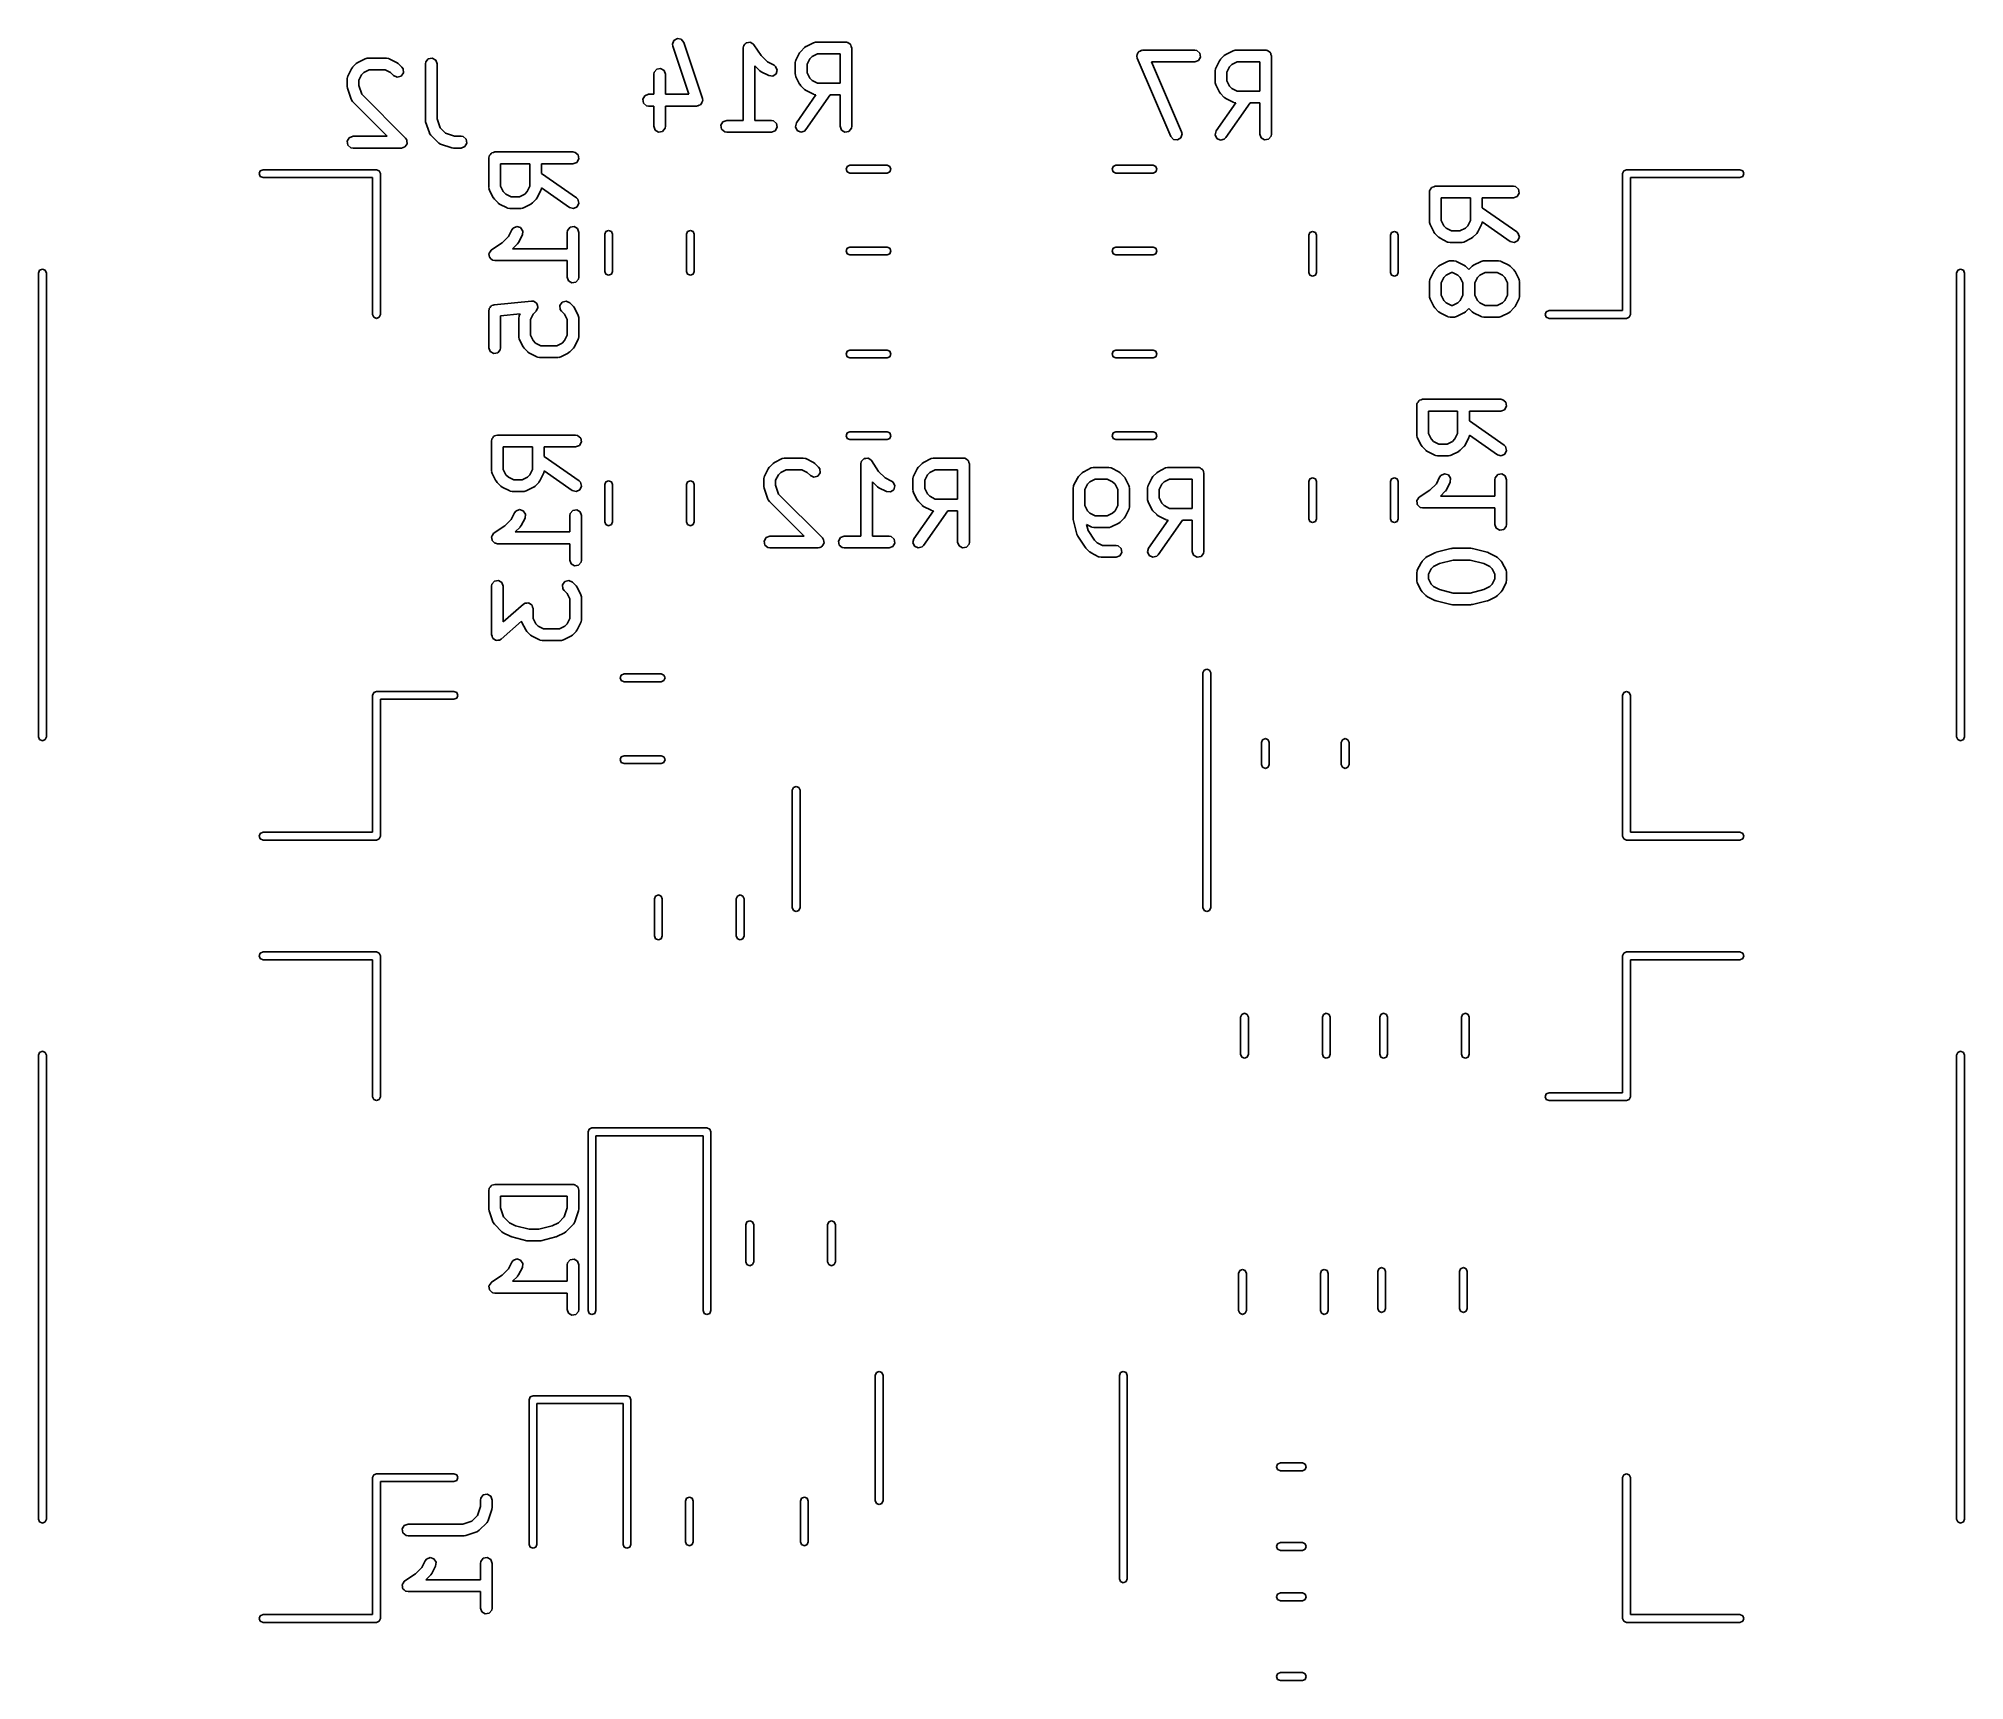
# Model space of a CAD drawing. Extents: x 0.007 to 0.977, y 0.058 to 0.884.
import ezdxf

# ---------------------------------------------------------------- set-up
doc = ezdxf.new("R2010")
doc.units = 0
doc.header["$MEASUREMENT"] = 0
doc.layers.add('BLACK', color=7, linetype='CONTINUOUS')

msp = doc.modelspace()

# ---------------------------------------------------------------- linework, layer by layer
at = {"layer": 'BLACK', "linetype": 'CONTINUOUS'}
for p, q in [((0.32649, 0.881515), (0.327233, 0.883394)), ((0.327233, 0.883394), (0.329009, 0.884355)), ((0.329009, 0.884355), (0.330988, 0.88395)), ((0.330988, 0.88395), (0.332243, 0.882368)), ((0.332243, 0.882368), (0.341617, 0.854247)), ((0.363035, 0.881461), (0.363586, 0.882117)), ((0.363586, 0.882117), (0.363753, 0.882146)), ((0.363753, 0.882146), (0.363876, 0.882264)), ((0.363876, 0.882264), (0.364731, 0.882319)), ((0.364731, 0.882319), (0.365575, 0.882468)), ((0.365575, 0.882468), (0.365722, 0.882383)), ((0.365722, 0.882383), (0.365892, 0.882394)), ((0.365892, 0.882394), (0.366582, 0.881886)), ((0.393738, 0.880326), (0.397488, 0.882201)), ((0.397488, 0.882201), (0.398471, 0.882493)), ((0.398471, 0.882493), (0.398642, 0.882452)), ((0.398642, 0.882452), (0.398808, 0.882513)), ((0.398808, 0.882513), (0.413806, 0.882513)), ((0.413806, 0.882513), (0.41419, 0.882445)), ((0.41419, 0.882445), (0.414319, 0.882468)), ((0.414319, 0.882468), (0.414433, 0.882402)), ((0.414433, 0.882402), (0.414816, 0.882335)), ((0.414816, 0.882335), (0.415404, 0.881841)), ((0.168182, 0.872326), (0.171932, 0.874201)), ((0.171932, 0.874201), (0.172915, 0.874493)), ((0.172915, 0.874493), (0.173086, 0.874452)), ((0.173086, 0.874452), (0.173252, 0.874513)), ((0.173252, 0.874513), (0.182626, 0.874513)), ((0.182626, 0.874513), (0.183636, 0.874335)), ((0.183636, 0.874335), (0.183771, 0.874221)), ((0.183771, 0.874221), (0.183947, 0.874201)), ((0.183947, 0.874201), (0.187696, 0.872326)), ((0.202171, 0.87156), (0.202349, 0.87257)), ((0.202349, 0.87257), (0.203647, 0.874117)), ((0.203647, 0.874117), (0.205636, 0.874468)), ((0.205636, 0.874468), (0.207385, 0.873458)), ((0.207385, 0.873458), (0.208076, 0.87156)), ((0.326641, 0.880501), (0.32649, 0.881515)), ((0.334719, 0.856266), (0.326641, 0.880501)), ((0.36211, 0.87956), (0.362288, 0.88057)), ((0.36211, 0.843143), (0.36211, 0.87956)), ((0.362288, 0.88057), (0.362397, 0.8807)), ((0.362397, 0.8807), (0.362416, 0.880869)), ((0.362416, 0.880869), (0.363035, 0.881461)), ((0.366582, 0.881886), (0.367325, 0.881458)), ((0.367325, 0.881458), (0.367383, 0.881298)), ((0.367383, 0.881298), (0.367519, 0.881198)), ((0.367519, 0.881198), (0.371107, 0.875817)), ((0.371107, 0.875817), (0.374311, 0.872613)), ((0.374311, 0.872613), (0.377632, 0.870952)), ((0.388357, 0.872061), (0.388535, 0.873071)), ((0.388535, 0.873071), (0.388648, 0.873206)), ((0.388648, 0.873206), (0.388668, 0.873381)), ((0.388668, 0.873381), (0.390543, 0.877131)), ((0.390543, 0.877131), (0.391069, 0.87784)), ((0.391069, 0.87784), (0.391096, 0.877898)), ((0.391096, 0.877898), (0.392971, 0.879773)), ((0.392971, 0.879773), (0.393694, 0.880279)), ((0.393694, 0.880279), (0.393738, 0.880326)), ((0.395611, 0.874061), (0.394262, 0.871364)), ((0.396808, 0.875258), (0.395611, 0.874061)), ((0.399505, 0.876607), (0.396808, 0.875258)), ((0.410854, 0.876607), (0.399505, 0.876607)), ((0.410854, 0.86189), (0.410854, 0.876607)), ((0.415404, 0.881841), (0.416068, 0.881458)), ((0.416068, 0.881458), (0.41616, 0.881207)), ((0.41616, 0.881207), (0.416364, 0.881036)), ((0.416364, 0.881036), (0.416497, 0.880281)), ((0.416497, 0.880281), (0.416759, 0.87956)), ((0.416759, 0.87956), (0.416759, 0.84019)), ((0.560243, 0.875395), (0.560344, 0.875729)), ((0.560478, 0.874397), (0.560243, 0.875395)), ((0.560284, 0.876073), (0.560628, 0.876669)), ((0.560344, 0.875729), (0.560284, 0.876073)), ((0.57735, 0.835027), (0.560478, 0.874397)), ((0.560628, 0.876669), (0.560827, 0.877329)), ((0.560827, 0.877329), (0.561119, 0.87752)), ((0.561119, 0.87752), (0.561294, 0.877822)), ((0.561294, 0.877822), (0.561941, 0.878057)), ((0.561941, 0.878057), (0.562517, 0.878435)), ((0.562517, 0.878435), (0.562864, 0.878393)), ((0.562864, 0.878393), (0.563192, 0.878513)), ((0.563192, 0.878513), (0.589438, 0.878513)), ((0.589438, 0.872607), (0.56767, 0.872607)), ((0.56767, 0.872607), (0.582779, 0.837353)), ((0.589438, 0.878513), (0.590448, 0.878335)), ((0.591336, 0.873298), (0.589438, 0.872607)), ((0.590448, 0.878335), (0.591995, 0.877036)), ((0.592346, 0.875047), (0.591336, 0.873298)), ((0.591995, 0.877036), (0.592346, 0.875047)), ((0.599921, 0.869381), (0.601795, 0.873131)), ((0.601795, 0.873131), (0.602321, 0.87384)), ((0.602321, 0.87384), (0.602349, 0.873898)), ((0.602349, 0.873898), (0.604223, 0.875773)), ((0.604223, 0.875773), (0.604946, 0.876279)), ((0.604946, 0.876279), (0.604991, 0.876326)), ((0.604991, 0.876326), (0.60874, 0.878201)), ((0.610758, 0.872607), (0.60806, 0.871258)), ((0.60874, 0.878201), (0.609723, 0.878493)), ((0.609723, 0.878493), (0.609895, 0.878452)), ((0.609895, 0.878452), (0.610061, 0.878513)), ((0.610061, 0.878513), (0.625059, 0.878513)), ((0.622106, 0.872607), (0.610758, 0.872607)), ((0.622106, 0.85789), (0.622106, 0.872607)), ((0.625059, 0.878513), (0.625442, 0.878445)), ((0.625442, 0.878445), (0.625572, 0.878468)), ((0.625572, 0.878468), (0.625685, 0.878402)), ((0.625685, 0.878402), (0.626069, 0.878335)), ((0.626069, 0.878335), (0.626656, 0.877841)), ((0.626656, 0.877841), (0.627321, 0.877458)), ((0.627321, 0.877458), (0.627412, 0.877207)), ((0.627412, 0.877207), (0.627616, 0.877036)), ((0.627616, 0.877036), (0.627749, 0.876281)), ((0.627749, 0.876281), (0.628012, 0.87556)), ((0.628012, 0.87556), (0.628012, 0.83619)), ((0.162801, 0.864061), (0.162979, 0.865071)), ((0.162801, 0.860311), (0.162801, 0.864061)), ((0.162979, 0.865071), (0.163092, 0.865206)), ((0.163092, 0.865206), (0.163112, 0.865381)), ((0.163112, 0.865381), (0.164987, 0.869131)), ((0.164987, 0.869131), (0.165513, 0.86984)), ((0.165513, 0.86984), (0.16554, 0.869898)), ((0.16554, 0.869898), (0.167415, 0.871773)), ((0.167415, 0.871773), (0.168138, 0.872279)), ((0.168138, 0.872279), (0.168182, 0.872326)), ((0.170055, 0.866061), (0.168706, 0.863364)), ((0.168706, 0.863364), (0.168706, 0.86079)), ((0.171252, 0.867258), (0.170055, 0.866061)), ((0.173949, 0.868607), (0.171252, 0.867258)), ((0.181929, 0.868607), (0.173949, 0.868607)), ((0.184627, 0.867258), (0.181929, 0.868607)), ((0.186163, 0.865722), (0.184627, 0.867258)), ((0.187993, 0.864869), (0.186163, 0.865722)), ((0.187696, 0.872326), (0.188405, 0.8718)), ((0.189944, 0.865391), (0.187993, 0.864869)), ((0.188405, 0.8718), (0.188464, 0.871773)), ((0.188464, 0.871773), (0.190338, 0.869898)), ((0.191103, 0.867046), (0.189944, 0.865391)), ((0.190338, 0.869898), (0.190927, 0.869058)), ((0.190927, 0.869058), (0.191103, 0.867046)), ((0.202171, 0.843438), (0.202171, 0.87156)), ((0.208076, 0.87156), (0.208076, 0.843917)), ((0.317115, 0.866436), (0.317294, 0.867446)), ((0.317115, 0.856266), (0.317115, 0.866436)), ((0.317294, 0.867446), (0.318592, 0.868994)), ((0.318592, 0.868994), (0.320581, 0.869344)), ((0.320581, 0.869344), (0.32233, 0.868334)), ((0.32233, 0.868334), (0.323021, 0.866436)), ((0.323021, 0.866436), (0.323021, 0.856266)), ((0.370474, 0.868098), (0.368015, 0.870556)), ((0.368015, 0.870556), (0.368015, 0.843143)), ((0.370532, 0.868071), (0.370474, 0.868098)), ((0.371241, 0.867545), (0.370532, 0.868071)), ((0.374991, 0.86567), (0.371241, 0.867545)), ((0.376997, 0.865439), (0.374991, 0.86567)), ((0.378683, 0.866552), (0.376997, 0.865439)), ((0.377632, 0.870952), (0.378455, 0.870341)), ((0.378455, 0.870341), (0.379259, 0.868488)), ((0.379259, 0.868488), (0.378683, 0.866552)), ((0.388357, 0.866436), (0.388357, 0.872061)), ((0.388417, 0.866271), (0.388357, 0.866436)), ((0.388376, 0.866099), (0.388417, 0.866271)), ((0.388668, 0.865116), (0.388376, 0.866099)), ((0.390543, 0.861366), (0.388668, 0.865116)), ((0.394262, 0.871364), (0.394262, 0.867134)), ((0.394262, 0.867134), (0.395611, 0.864436)), ((0.395611, 0.864436), (0.396808, 0.863239)), ((0.396808, 0.863239), (0.399505, 0.86189)), ((0.599609, 0.868061), (0.599787, 0.869071)), ((0.599609, 0.862436), (0.599609, 0.868061)), ((0.599787, 0.869071), (0.5999, 0.869206)), ((0.5999, 0.869206), (0.599921, 0.869381)), ((0.606863, 0.870061), (0.605514, 0.867364)), ((0.605514, 0.867364), (0.605514, 0.863134)), ((0.605514, 0.863134), (0.606863, 0.860436)), ((0.60806, 0.871258), (0.606863, 0.870061)), ((0.162823, 0.860251), (0.162801, 0.860311)), ((0.162952, 0.859377), (0.162823, 0.860251)), ((0.164827, 0.853753), (0.162952, 0.859377)), ((0.164937, 0.853615), (0.164827, 0.853753)), ((0.164952, 0.853439), (0.164937, 0.853615)), ((0.16554, 0.852599), (0.164952, 0.853439)), ((0.168706, 0.86079), (0.170209, 0.856282)), ((0.170209, 0.856282), (0.192213, 0.834278)), ((0.311536, 0.853826), (0.312546, 0.855575)), ((0.311887, 0.851837), (0.311536, 0.853826)), ((0.312546, 0.855575), (0.314444, 0.856266)), ((0.314444, 0.856266), (0.317115, 0.856266)), ((0.323021, 0.856266), (0.334719, 0.856266)), ((0.341617, 0.854247), (0.341768, 0.853232)), ((0.341768, 0.853232), (0.341685, 0.853023)), ((0.341685, 0.853023), (0.341724, 0.8528)), ((0.38889, 0.841883), (0.398767, 0.855992)), ((0.39059, 0.861322), (0.390543, 0.861366)), ((0.391096, 0.860599), (0.39059, 0.861322)), ((0.392971, 0.858724), (0.391096, 0.860599)), ((0.393029, 0.858697), (0.392971, 0.858724)), ((0.393738, 0.858171), (0.393029, 0.858697)), ((0.40597, 0.855985), (0.393728, 0.838496)), ((0.397488, 0.856296), (0.393738, 0.858171)), ((0.397663, 0.856276), (0.397488, 0.856296)), ((0.397798, 0.856163), (0.397663, 0.856276)), ((0.398767, 0.855992), (0.397798, 0.856163)), ((0.399505, 0.86189), (0.410854, 0.86189)), ((0.410854, 0.855985), (0.40597, 0.855985)), ((0.410854, 0.84019), (0.410854, 0.855985)), ((0.599669, 0.862271), (0.599609, 0.862436)), ((0.599628, 0.862099), (0.599669, 0.862271)), ((0.599921, 0.861116), (0.599628, 0.862099)), ((0.601795, 0.857366), (0.599921, 0.861116)), ((0.601842, 0.857322), (0.601795, 0.857366)), ((0.602349, 0.856599), (0.601842, 0.857322)), ((0.604223, 0.854724), (0.602349, 0.856599)), ((0.604282, 0.854697), (0.604223, 0.854724)), ((0.604991, 0.854171), (0.604282, 0.854697)), ((0.60874, 0.852296), (0.604991, 0.854171)), ((0.606863, 0.860436), (0.60806, 0.859239)), ((0.60806, 0.859239), (0.610758, 0.85789)), ((0.610758, 0.85789), (0.622106, 0.85789)), ((0.182997, 0.835143), (0.16554, 0.852599)), ((0.202193, 0.843378), (0.202171, 0.843438)), ((0.202322, 0.842505), (0.202193, 0.843378)), ((0.208076, 0.843917), (0.209579, 0.839409)), ((0.313434, 0.850538), (0.311887, 0.851837)), ((0.314444, 0.85036), (0.313434, 0.850538)), ((0.317115, 0.85036), (0.314444, 0.85036)), ((0.317115, 0.84019), (0.317115, 0.85036)), ((0.338816, 0.85036), (0.323021, 0.85036)), ((0.323021, 0.85036), (0.323021, 0.84019)), ((0.339028, 0.850438), (0.338816, 0.85036)), ((0.339249, 0.850392), (0.339028, 0.850438)), ((0.339957, 0.850776), (0.339249, 0.850392)), ((0.340714, 0.851051), (0.339957, 0.850776)), ((0.340827, 0.851247), (0.340714, 0.851051)), ((0.341025, 0.851354), (0.340827, 0.851247)), ((0.341321, 0.852103), (0.341025, 0.851354)), ((0.341724, 0.8528), (0.341321, 0.852103)), ((0.600143, 0.837883), (0.610019, 0.851992)), ((0.617222, 0.851985), (0.604981, 0.834496)), ((0.608916, 0.852276), (0.60874, 0.852296)), ((0.609051, 0.852163), (0.608916, 0.852276)), ((0.610019, 0.851992), (0.609051, 0.852163)), ((0.622106, 0.851985), (0.617222, 0.851985)), ((0.622106, 0.83619), (0.622106, 0.851985)), ((0.162845, 0.832703), (0.163855, 0.834452)), ((0.163855, 0.834452), (0.165753, 0.835143)), ((0.165753, 0.835143), (0.182997, 0.835143)), ((0.192213, 0.834278), (0.192583, 0.83375)), ((0.192583, 0.83375), (0.192682, 0.833666)), ((0.192682, 0.833666), (0.192696, 0.833588)), ((0.204197, 0.83688), (0.202322, 0.842505)), ((0.204307, 0.836742), (0.204197, 0.83688)), ((0.204322, 0.836566), (0.204307, 0.836742)), ((0.20491, 0.835726), (0.204322, 0.836566)), ((0.20866, 0.831977), (0.20491, 0.835726)), ((0.209579, 0.839409), (0.212343, 0.836645)), ((0.212343, 0.836645), (0.216851, 0.835143)), ((0.216851, 0.835143), (0.220121, 0.835143)), ((0.220121, 0.835143), (0.221131, 0.834964)), ((0.221131, 0.834964), (0.222679, 0.833666)), ((0.222679, 0.833666), (0.223029, 0.831677)), ((0.317806, 0.838292), (0.317115, 0.84019)), ((0.319555, 0.837282), (0.317806, 0.838292)), ((0.321545, 0.837633), (0.319555, 0.837282)), ((0.322843, 0.83918), (0.321545, 0.837633)), ((0.323021, 0.84019), (0.322843, 0.83918)), ((0.350906, 0.840703), (0.351916, 0.842452)), ((0.351257, 0.838713), (0.350906, 0.840703)), ((0.352804, 0.837415), (0.351257, 0.838713)), ((0.351916, 0.842452), (0.353814, 0.843143)), ((0.353814, 0.837237), (0.352804, 0.837415)), ((0.353814, 0.843143), (0.36211, 0.843143)), ((0.376311, 0.837237), (0.353814, 0.837237)), ((0.368015, 0.843143), (0.376311, 0.843143)), ((0.376311, 0.843143), (0.377321, 0.842964)), ((0.378209, 0.837928), (0.376311, 0.837237)), ((0.377321, 0.842964), (0.378868, 0.841666)), ((0.379219, 0.839677), (0.378209, 0.837928)), ((0.378868, 0.841666), (0.379219, 0.839677)), ((0.388368, 0.839932), (0.38889, 0.841883)), ((0.389222, 0.838102), (0.388368, 0.839932)), ((0.391052, 0.837248), (0.389222, 0.838102)), ((0.393003, 0.837771), (0.391052, 0.837248)), ((0.393728, 0.838496), (0.393003, 0.837771)), ((0.411545, 0.838292), (0.410854, 0.84019)), ((0.413294, 0.837282), (0.411545, 0.838292)), ((0.415283, 0.837633), (0.413294, 0.837282)), ((0.416581, 0.83918), (0.415283, 0.837633)), ((0.416759, 0.84019), (0.416581, 0.83918)), ((0.578733, 0.833554), (0.57735, 0.835027)), ((0.582429, 0.834421), (0.580739, 0.833315)), ((0.583013, 0.836354), (0.582429, 0.834421)), ((0.582779, 0.837353), (0.583013, 0.836354)), ((0.59962, 0.835932), (0.600143, 0.837883)), ((0.600474, 0.834102), (0.59962, 0.835932)), ((0.602305, 0.833248), (0.600474, 0.834102)), ((0.604256, 0.833771), (0.602305, 0.833248)), ((0.604981, 0.834496), (0.604256, 0.833771)), ((0.622797, 0.834292), (0.622106, 0.83619)), ((0.624546, 0.833282), (0.622797, 0.834292)), ((0.626535, 0.833633), (0.624546, 0.833282)), ((0.627834, 0.83518), (0.626535, 0.833633)), ((0.628012, 0.83619), (0.627834, 0.83518)), ((0.163196, 0.830713), (0.162845, 0.832703)), ((0.164743, 0.829415), (0.163196, 0.830713)), ((0.165753, 0.829237), (0.164743, 0.829415)), ((0.190125, 0.829237), (0.165753, 0.829237)), ((0.19096, 0.829541), (0.190125, 0.829237)), ((0.191819, 0.829771), (0.19096, 0.829541)), ((0.191896, 0.829882), (0.191819, 0.829771)), ((0.192023, 0.829928), (0.191896, 0.829882)), ((0.192468, 0.830698), (0.192023, 0.829928)), ((0.192977, 0.831426), (0.192468, 0.830698)), ((0.192696, 0.833588), (0.192801, 0.833438)), ((0.192801, 0.833438), (0.192879, 0.832552)), ((0.192879, 0.832552), (0.193033, 0.831677)), ((0.193033, 0.831677), (0.192966, 0.83156)), ((0.192966, 0.83156), (0.192977, 0.831426)), ((0.20882, 0.831902), (0.20866, 0.831977)), ((0.208912, 0.831752), (0.20882, 0.831902)), ((0.209814, 0.831263), (0.208912, 0.831752)), ((0.215438, 0.829389), (0.209814, 0.831263)), ((0.215503, 0.82939), (0.215438, 0.829389)), ((0.216372, 0.829237), (0.215503, 0.82939)), ((0.220121, 0.829237), (0.216372, 0.829237)), ((0.222019, 0.829928), (0.220121, 0.829237)), ((0.223029, 0.831677), (0.222019, 0.829928)), ((0.234149, 0.824287), (0.234216, 0.82467)), ((0.234149, 0.809289), (0.234149, 0.824287)), ((0.234194, 0.8248), (0.234259, 0.824913)), ((0.234216, 0.82467), (0.234194, 0.8248)), ((0.234259, 0.824913), (0.234327, 0.825297)), ((0.234327, 0.825297), (0.23482, 0.825884)), ((0.23482, 0.825884), (0.235204, 0.826549)), ((0.235204, 0.826549), (0.235454, 0.82664)), ((0.235454, 0.82664), (0.235625, 0.826844)), ((0.235625, 0.826844), (0.236381, 0.826977)), ((0.236381, 0.826977), (0.237102, 0.82724)), ((0.237102, 0.82724), (0.276472, 0.82724)), ((0.276472, 0.82724), (0.277482, 0.827062)), ((0.277482, 0.827062), (0.279029, 0.825763)), ((0.279029, 0.825763), (0.27938, 0.823774)), ((0.580739, 0.833315), (0.578733, 0.833554)), ((0.118504, 0.816339), (0.119081, 0.817731)), ((0.119081, 0.814947), (0.118504, 0.816339)), ((0.119081, 0.817731), (0.120472, 0.818307)), ((0.120472, 0.81437), (0.119081, 0.814947)), ((0.120472, 0.818307), (0.177559, 0.818307)), ((0.175591, 0.81437), (0.120472, 0.81437)), ((0.175591, 0.745472), (0.175591, 0.81437)), ((0.177559, 0.818307), (0.178951, 0.817731)), ((0.178951, 0.817731), (0.179528, 0.816339)), ((0.179528, 0.816339), (0.179528, 0.745472)), ((0.240054, 0.821334), (0.240054, 0.809986)), ((0.254771, 0.821334), (0.240054, 0.821334)), ((0.254771, 0.809986), (0.254771, 0.821334)), ((0.276472, 0.821334), (0.260677, 0.821334)), ((0.260677, 0.821334), (0.260677, 0.81645)), ((0.260677, 0.81645), (0.278165, 0.804209)), ((0.27837, 0.822025), (0.276472, 0.821334)), ((0.27938, 0.823774), (0.27837, 0.822025)), ((0.413887, 0.818571), (0.414464, 0.819963)), ((0.414464, 0.817179), (0.413887, 0.818571)), ((0.414464, 0.819963), (0.415856, 0.820539)), ((0.415856, 0.816602), (0.414464, 0.817179)), ((0.415856, 0.820539), (0.434538, 0.820539)), ((0.434538, 0.816602), (0.415856, 0.816602)), ((0.434538, 0.820539), (0.43593, 0.819963)), ((0.43593, 0.817179), (0.434538, 0.816602)), ((0.43593, 0.819963), (0.436506, 0.818571)), ((0.436506, 0.818571), (0.43593, 0.817179)), ((0.547746, 0.818571), (0.548322, 0.819963)), ((0.548322, 0.817179), (0.547746, 0.818571)), ((0.548322, 0.819963), (0.549714, 0.820539)), ((0.549714, 0.816602), (0.548322, 0.817179)), ((0.549714, 0.820539), (0.568396, 0.820539)), ((0.568396, 0.816602), (0.549714, 0.816602)), ((0.568396, 0.820539), (0.569788, 0.819963)), ((0.569788, 0.817179), (0.568396, 0.816602)), ((0.569788, 0.819963), (0.570364, 0.818571)), ((0.570364, 0.818571), (0.569788, 0.817179)), ((0.804724, 0.816339), (0.805301, 0.817731)), ((0.804724, 0.747441), (0.804724, 0.816339)), ((0.805301, 0.817731), (0.806693, 0.818307)), ((0.806693, 0.818307), (0.86378, 0.818307)), ((0.86378, 0.81437), (0.808661, 0.81437)), ((0.808661, 0.81437), (0.808661, 0.745472)), ((0.86378, 0.818307), (0.865171, 0.817731)), ((0.865171, 0.814947), (0.86378, 0.81437)), ((0.865171, 0.817731), (0.865748, 0.816339)), ((0.865748, 0.816339), (0.865171, 0.814947)), ((0.234209, 0.809123), (0.234149, 0.809289)), ((0.234168, 0.808951), (0.234209, 0.809123)), ((0.234461, 0.807968), (0.234168, 0.808951)), ((0.236335, 0.804219), (0.234461, 0.807968)), ((0.240054, 0.809986), (0.241403, 0.807288)), ((0.241403, 0.807288), (0.2426, 0.806091)), ((0.2426, 0.806091), (0.245298, 0.804742)), ((0.245298, 0.804742), (0.249528, 0.804742)), ((0.249528, 0.804742), (0.252225, 0.806091)), ((0.252225, 0.806091), (0.253423, 0.807288)), ((0.253423, 0.807288), (0.254771, 0.809986)), ((0.260365, 0.807968), (0.25849, 0.804219)), ((0.260385, 0.808144), (0.260365, 0.807968)), ((0.260499, 0.808279), (0.260385, 0.808144)), ((0.260669, 0.809247), (0.260499, 0.808279)), ((0.274778, 0.799371), (0.260669, 0.809247)), ((0.707487, 0.807059), (0.707555, 0.807442)), ((0.707487, 0.792061), (0.707487, 0.807059)), ((0.707532, 0.807572), (0.707598, 0.807685)), ((0.707555, 0.807442), (0.707532, 0.807572)), ((0.707598, 0.807685), (0.707665, 0.808069)), ((0.707665, 0.808069), (0.708159, 0.808656)), ((0.708159, 0.808656), (0.708542, 0.809321)), ((0.708542, 0.809321), (0.708793, 0.809412)), ((0.708793, 0.809412), (0.708964, 0.809616)), ((0.708964, 0.809616), (0.709719, 0.809749)), ((0.709719, 0.809749), (0.71044, 0.810012)), ((0.71044, 0.810012), (0.74981, 0.810012)), ((0.74981, 0.810012), (0.75082, 0.809834)), ((0.751708, 0.804797), (0.74981, 0.804106)), ((0.75082, 0.809834), (0.752367, 0.808535)), ((0.752718, 0.806546), (0.751708, 0.804797)), ((0.752367, 0.808535), (0.752718, 0.806546)), ((0.236382, 0.804174), (0.236335, 0.804219)), ((0.236888, 0.803451), (0.236382, 0.804174)), ((0.238763, 0.801577), (0.236888, 0.803451)), ((0.238822, 0.801549), (0.238763, 0.801577)), ((0.239531, 0.801023), (0.238822, 0.801549)), ((0.24328, 0.799149), (0.239531, 0.801023)), ((0.243456, 0.799128), (0.24328, 0.799149)), ((0.243591, 0.799015), (0.243456, 0.799128)), ((0.244601, 0.798837), (0.243591, 0.799015)), ((0.250225, 0.798837), (0.244601, 0.798837)), ((0.250391, 0.798897), (0.250225, 0.798837)), ((0.250563, 0.798856), (0.250391, 0.798897)), ((0.251545, 0.799149), (0.250563, 0.798856)), ((0.255295, 0.801023), (0.251545, 0.799149)), ((0.255339, 0.80107), (0.255295, 0.801023)), ((0.256062, 0.801577), (0.255339, 0.80107)), ((0.257937, 0.803451), (0.256062, 0.801577)), ((0.257964, 0.80351), (0.257937, 0.803451)), ((0.25849, 0.804219), (0.257964, 0.80351)), ((0.276729, 0.798848), (0.274778, 0.799371)), ((0.27856, 0.799702), (0.276729, 0.798848)), ((0.278165, 0.804209), (0.27889, 0.803484)), ((0.279413, 0.801533), (0.27856, 0.799702)), ((0.27889, 0.803484), (0.279413, 0.801533)), ((0.713393, 0.804106), (0.713393, 0.792758)), ((0.72811, 0.804106), (0.713393, 0.804106)), ((0.72811, 0.792758), (0.72811, 0.804106)), ((0.74981, 0.804106), (0.734015, 0.804106)), ((0.734015, 0.804106), (0.734015, 0.799222)), ((0.734015, 0.799222), (0.751504, 0.786981)), ((0.244049, 0.784791), (0.245709, 0.788112)), ((0.245709, 0.788112), (0.24632, 0.788936)), ((0.24632, 0.788936), (0.248173, 0.789739)), ((0.248173, 0.789739), (0.250109, 0.789163)), ((0.250991, 0.785471), (0.249116, 0.781721)), ((0.250109, 0.789163), (0.251222, 0.787478)), ((0.251222, 0.787478), (0.250991, 0.785471)), ((0.273519, 0.786792), (0.273697, 0.787801)), ((0.273519, 0.778496), (0.273519, 0.786792)), ((0.273697, 0.787801), (0.274995, 0.789349)), ((0.274995, 0.789349), (0.276984, 0.789699)), ((0.276984, 0.789699), (0.278734, 0.78869)), ((0.278734, 0.78869), (0.279424, 0.786792)), ((0.279424, 0.786792), (0.279424, 0.764294)), ((0.292421, 0.785821), (0.292998, 0.787213)), ((0.292421, 0.767139), (0.292421, 0.785821)), ((0.292998, 0.787213), (0.29439, 0.78779)), ((0.29439, 0.78779), (0.295782, 0.787213)), ((0.295782, 0.787213), (0.296358, 0.785821)), ((0.296358, 0.785821), (0.296358, 0.767139)), ((0.333563, 0.785821), (0.33414, 0.787213)), ((0.333563, 0.767139), (0.333563, 0.785821)), ((0.33414, 0.787213), (0.335531, 0.78779)), ((0.335531, 0.78779), (0.336923, 0.787213)), ((0.336923, 0.787213), (0.3375, 0.785821)), ((0.3375, 0.785821), (0.3375, 0.767139)), ((0.646752, 0.785341), (0.647329, 0.786733)), ((0.646752, 0.766659), (0.646752, 0.785341)), ((0.647329, 0.786733), (0.64872, 0.787309)), ((0.64872, 0.787309), (0.650112, 0.786733)), ((0.650112, 0.786733), (0.650689, 0.785341)), ((0.650689, 0.785341), (0.650689, 0.766659)), ((0.687894, 0.785341), (0.68847, 0.786733)), ((0.687894, 0.766659), (0.687894, 0.785341)), ((0.68847, 0.786733), (0.689862, 0.787309)), ((0.689862, 0.787309), (0.691254, 0.786733)), ((0.691254, 0.786733), (0.691831, 0.785341)), ((0.691831, 0.785341), (0.691831, 0.766659)), ((0.707548, 0.791895), (0.707487, 0.792061)), ((0.707507, 0.791723), (0.707548, 0.791895)), ((0.707799, 0.79074), (0.707507, 0.791723)), ((0.709674, 0.786991), (0.707799, 0.79074)), ((0.709721, 0.786946), (0.709674, 0.786991)), ((0.710227, 0.786223), (0.709721, 0.786946)), ((0.712102, 0.784349), (0.710227, 0.786223)), ((0.713393, 0.792758), (0.714742, 0.79006)), ((0.714742, 0.79006), (0.715939, 0.788863)), ((0.715939, 0.788863), (0.718636, 0.787514)), ((0.718636, 0.787514), (0.722866, 0.787514)), ((0.722866, 0.787514), (0.725564, 0.788863)), ((0.725564, 0.788863), (0.726761, 0.79006)), ((0.726761, 0.79006), (0.72811, 0.792758)), ((0.731276, 0.786223), (0.729401, 0.784349)), ((0.731303, 0.786282), (0.731276, 0.786223)), ((0.731829, 0.786991), (0.731303, 0.786282)), ((0.733704, 0.79074), (0.731829, 0.786991)), ((0.733724, 0.790916), (0.733704, 0.79074)), ((0.733837, 0.791051), (0.733724, 0.790916)), ((0.734008, 0.792019), (0.733837, 0.791051)), ((0.748117, 0.782143), (0.734008, 0.792019)), ((0.751504, 0.786981), (0.752229, 0.786256)), ((0.752229, 0.786256), (0.752752, 0.784305)), ((0.234194, 0.776056), (0.234279, 0.776203)), ((0.234342, 0.775212), (0.234194, 0.776056)), ((0.234268, 0.776372), (0.234775, 0.777063)), ((0.234279, 0.776203), (0.234268, 0.776372)), ((0.234775, 0.777063), (0.235204, 0.777805)), ((0.235204, 0.777805), (0.235363, 0.777863)), ((0.235363, 0.777863), (0.235464, 0.778)), ((0.235464, 0.778), (0.240845, 0.781587)), ((0.240845, 0.781587), (0.244049, 0.784791)), ((0.248563, 0.780954), (0.246105, 0.778496)), ((0.246105, 0.778496), (0.273519, 0.778496)), ((0.248591, 0.781012), (0.248563, 0.780954)), ((0.249116, 0.781721), (0.248591, 0.781012)), ((0.413887, 0.777429), (0.414464, 0.778821)), ((0.414464, 0.776037), (0.413887, 0.777429)), ((0.414464, 0.778821), (0.415856, 0.779398)), ((0.415856, 0.775461), (0.414464, 0.776037)), ((0.415856, 0.779398), (0.434538, 0.779398)), ((0.434538, 0.775461), (0.415856, 0.775461)), ((0.434538, 0.779398), (0.43593, 0.778821)), ((0.43593, 0.776037), (0.434538, 0.775461)), ((0.43593, 0.778821), (0.436506, 0.777429)), ((0.436506, 0.777429), (0.43593, 0.776037)), ((0.547746, 0.777429), (0.548322, 0.778821)), ((0.548322, 0.776037), (0.547746, 0.777429)), ((0.548322, 0.778821), (0.549714, 0.779398)), ((0.549714, 0.775461), (0.548322, 0.776037)), ((0.549714, 0.779398), (0.568396, 0.779398)), ((0.568396, 0.775461), (0.549714, 0.775461)), ((0.568396, 0.779398), (0.569788, 0.778821)), ((0.569788, 0.776037), (0.568396, 0.775461)), ((0.569788, 0.778821), (0.570364, 0.777429)), ((0.570364, 0.777429), (0.569788, 0.776037)), ((0.71216, 0.784321), (0.712102, 0.784349)), ((0.712869, 0.783795), (0.71216, 0.784321)), ((0.716619, 0.781921), (0.712869, 0.783795)), ((0.716794, 0.7819), (0.716619, 0.781921)), ((0.716929, 0.781787), (0.716794, 0.7819)), ((0.717939, 0.781609), (0.716929, 0.781787)), ((0.723564, 0.781609), (0.717939, 0.781609)), ((0.723729, 0.781669), (0.723564, 0.781609)), ((0.723901, 0.781628), (0.723729, 0.781669)), ((0.724884, 0.781921), (0.723901, 0.781628)), ((0.728634, 0.783795), (0.724884, 0.781921)), ((0.728678, 0.783842), (0.728634, 0.783795)), ((0.729401, 0.784349), (0.728678, 0.783842)), ((0.750068, 0.78162), (0.748117, 0.782143)), ((0.751898, 0.782474), (0.750068, 0.78162)), ((0.752752, 0.784305), (0.751898, 0.782474)), ((0.00748, 0.766339), (0.008057, 0.767731)), ((0.00748, 0.532874), (0.00748, 0.766339)), ((0.008057, 0.767731), (0.009449, 0.768307)), ((0.009449, 0.768307), (0.010841, 0.767731)), ((0.010841, 0.767731), (0.011417, 0.766339)), ((0.011417, 0.766339), (0.011417, 0.532874)), ((0.234398, 0.774357), (0.234342, 0.775212)), ((0.234515, 0.774234), (0.234398, 0.774357)), ((0.234544, 0.774067), (0.234515, 0.774234)), ((0.235201, 0.773516), (0.234544, 0.774067)), ((0.235793, 0.772896), (0.235201, 0.773516)), ((0.235962, 0.772877), (0.235793, 0.772896)), ((0.236092, 0.772768), (0.235962, 0.772877)), ((0.237102, 0.77259), (0.236092, 0.772768)), ((0.273519, 0.77259), (0.237102, 0.77259)), ((0.273519, 0.764294), (0.273519, 0.77259)), ((0.292998, 0.765748), (0.292421, 0.767139)), ((0.29439, 0.765171), (0.292998, 0.765748)), ((0.295782, 0.765748), (0.29439, 0.765171)), ((0.296358, 0.767139), (0.295782, 0.765748)), ((0.33414, 0.765748), (0.333563, 0.767139)), ((0.335531, 0.765171), (0.33414, 0.765748)), ((0.336923, 0.765748), (0.335531, 0.765171)), ((0.3375, 0.767139), (0.336923, 0.765748)), ((0.647329, 0.765267), (0.646752, 0.766659)), ((0.650689, 0.766659), (0.650112, 0.765267)), ((0.68847, 0.765267), (0.687894, 0.766659)), ((0.691831, 0.766659), (0.691254, 0.765267)), ((0.707799, 0.763385), (0.709674, 0.767135)), ((0.709674, 0.767135), (0.7102, 0.767844)), ((0.7102, 0.767844), (0.710227, 0.767902)), ((0.710227, 0.767902), (0.712102, 0.769777)), ((0.712102, 0.769777), (0.712825, 0.770283)), ((0.712825, 0.770283), (0.712869, 0.77033)), ((0.712869, 0.77033), (0.716619, 0.772205)), ((0.718636, 0.766611), (0.715939, 0.765262)), ((0.716619, 0.772205), (0.717602, 0.772497)), ((0.717602, 0.772497), (0.717773, 0.772456)), ((0.717773, 0.772456), (0.717939, 0.772516)), ((0.717939, 0.772516), (0.719814, 0.772516)), ((0.719117, 0.766611), (0.718636, 0.766611)), ((0.721814, 0.765262), (0.719117, 0.766611)), ((0.719814, 0.772516), (0.720824, 0.772338)), ((0.720824, 0.772338), (0.720959, 0.772225)), ((0.720959, 0.772225), (0.721135, 0.772205)), ((0.721135, 0.772205), (0.724884, 0.77033)), ((0.724884, 0.77033), (0.725593, 0.769804)), ((0.725593, 0.769804), (0.725651, 0.769777)), ((0.725651, 0.769777), (0.727313, 0.768115)), ((0.727313, 0.768115), (0.728975, 0.769777)), ((0.728975, 0.769777), (0.729698, 0.770283)), ((0.729698, 0.770283), (0.729742, 0.77033)), ((0.729742, 0.77033), (0.733492, 0.772205)), ((0.735509, 0.766611), (0.732812, 0.765262)), ((0.733492, 0.772205), (0.734475, 0.772497)), ((0.734475, 0.772497), (0.734646, 0.772456)), ((0.734646, 0.772456), (0.734812, 0.772516)), ((0.734812, 0.772516), (0.742311, 0.772516)), ((0.741614, 0.766611), (0.735509, 0.766611)), ((0.744312, 0.765262), (0.741614, 0.766611)), ((0.742311, 0.772516), (0.743321, 0.772338)), ((0.743321, 0.772338), (0.743456, 0.772225)), ((0.743456, 0.772225), (0.743632, 0.772205)), ((0.743632, 0.772205), (0.747381, 0.77033)), ((0.747381, 0.77033), (0.74809, 0.769804)), ((0.74809, 0.769804), (0.748149, 0.769777)), ((0.748149, 0.769777), (0.750023, 0.767902)), ((0.750023, 0.767902), (0.75053, 0.767179)), ((0.75053, 0.767179), (0.750576, 0.767135)), ((0.750576, 0.767135), (0.752451, 0.763385)), ((0.972835, 0.766339), (0.973411, 0.767731)), ((0.972835, 0.532874), (0.972835, 0.766339)), ((0.973411, 0.767731), (0.974803, 0.768307)), ((0.974803, 0.768307), (0.976195, 0.767731)), ((0.976195, 0.767731), (0.976772, 0.766339)), ((0.976772, 0.766339), (0.976772, 0.532874)), ((0.27421, 0.762396), (0.273519, 0.764294)), ((0.275959, 0.761386), (0.27421, 0.762396)), ((0.277948, 0.761737), (0.275959, 0.761386)), ((0.279246, 0.763284), (0.277948, 0.761737)), ((0.279424, 0.764294), (0.279246, 0.763284)), ((0.64872, 0.764691), (0.647329, 0.765267)), ((0.650112, 0.765267), (0.64872, 0.764691)), ((0.689862, 0.764691), (0.68847, 0.765267)), ((0.691254, 0.765267), (0.689862, 0.764691)), ((0.707487, 0.762065), (0.707665, 0.763074)), ((0.707487, 0.754565), (0.707487, 0.762065)), ((0.707665, 0.763074), (0.707779, 0.76321)), ((0.707779, 0.76321), (0.707799, 0.763385)), ((0.714742, 0.764065), (0.713393, 0.761367)), ((0.713393, 0.761367), (0.713393, 0.755263)), ((0.715939, 0.765262), (0.714742, 0.764065)), ((0.723012, 0.764065), (0.721814, 0.765262)), ((0.72436, 0.761367), (0.723012, 0.764065)), ((0.72436, 0.755262), (0.72436, 0.761367)), ((0.731615, 0.764065), (0.730266, 0.761367)), ((0.730266, 0.761367), (0.730266, 0.755262)), ((0.732812, 0.765262), (0.731615, 0.764065)), ((0.745509, 0.764065), (0.744312, 0.765262)), ((0.746857, 0.761367), (0.745509, 0.764065)), ((0.746857, 0.755262), (0.746857, 0.761367)), ((0.752451, 0.763385), (0.752744, 0.762402)), ((0.752744, 0.762402), (0.752703, 0.76223)), ((0.752703, 0.76223), (0.752763, 0.762065)), ((0.752763, 0.762065), (0.752763, 0.754565)), ((0.234149, 0.747421), (0.234176, 0.747575)), ((0.234149, 0.728674), (0.234149, 0.747421)), ((0.234157, 0.747642), (0.234207, 0.747754)), ((0.234176, 0.747575), (0.234157, 0.747642)), ((0.234207, 0.747754), (0.234327, 0.748431)), ((0.234327, 0.748431), (0.23473, 0.748912)), ((0.23473, 0.748912), (0.234988, 0.749483)), ((0.234988, 0.749483), (0.23536, 0.749662)), ((0.23536, 0.749662), (0.235625, 0.749979)), ((0.235625, 0.749979), (0.236243, 0.750088)), ((0.236243, 0.750088), (0.236808, 0.75036)), ((0.236808, 0.75036), (0.255555, 0.752234)), ((0.255555, 0.752234), (0.256578, 0.752158)), ((0.257937, 0.747208), (0.256401, 0.745672)), ((0.256578, 0.752158), (0.256594, 0.752147)), ((0.256594, 0.752147), (0.256613, 0.752148)), ((0.256613, 0.752148), (0.257425, 0.75158)), ((0.257425, 0.75158), (0.258247, 0.75102)), ((0.257945, 0.747226), (0.257937, 0.747208)), ((0.257963, 0.747234), (0.257945, 0.747226)), ((0.258372, 0.748141), (0.257963, 0.747234)), ((0.258247, 0.75102), (0.258252, 0.751001)), ((0.258252, 0.751001), (0.258268, 0.75099)), ((0.258268, 0.75099), (0.258525, 0.750031)), ((0.258791, 0.749039), (0.258372, 0.748141)), ((0.258525, 0.750031), (0.258794, 0.749075)), ((0.258794, 0.749075), (0.258786, 0.749058)), ((0.258786, 0.749058), (0.258791, 0.749039)), ((0.26987, 0.75006), (0.271029, 0.751715)), ((0.270046, 0.748048), (0.26987, 0.75006)), ((0.270634, 0.747208), (0.270046, 0.748048)), ((0.27217, 0.745672), (0.270634, 0.747208)), ((0.271029, 0.751715), (0.272979, 0.752238)), ((0.272979, 0.752238), (0.27481, 0.751384)), ((0.27481, 0.751384), (0.276685, 0.749509)), ((0.276685, 0.749509), (0.277191, 0.748786)), ((0.277191, 0.748786), (0.277238, 0.748742)), ((0.277238, 0.748742), (0.279113, 0.744992)), ((0.707548, 0.7544), (0.707487, 0.754565)), ((0.707507, 0.754228), (0.707548, 0.7544)), ((0.707799, 0.753245), (0.707507, 0.754228)), ((0.709674, 0.749495), (0.707799, 0.753245)), ((0.709721, 0.749451), (0.709674, 0.749495)), ((0.710227, 0.748728), (0.709721, 0.749451)), ((0.712102, 0.746853), (0.710227, 0.748728)), ((0.71216, 0.746826), (0.712102, 0.746853)), ((0.712869, 0.7463), (0.71216, 0.746826)), ((0.713393, 0.755263), (0.714742, 0.752565)), ((0.714742, 0.752565), (0.715939, 0.751368)), ((0.715939, 0.751368), (0.718636, 0.750019)), ((0.718636, 0.750019), (0.719117, 0.750019)), ((0.719117, 0.750019), (0.721814, 0.751368)), ((0.721814, 0.751368), (0.723012, 0.752565)), ((0.723012, 0.752565), (0.72436, 0.755262)), ((0.725651, 0.746853), (0.724928, 0.746347)), ((0.727313, 0.748515), (0.725651, 0.746853)), ((0.728975, 0.746853), (0.727313, 0.748515)), ((0.729033, 0.746826), (0.728975, 0.746853)), ((0.729742, 0.7463), (0.729033, 0.746826)), ((0.730266, 0.755262), (0.731615, 0.752565)), ((0.731615, 0.752565), (0.732812, 0.751368)), ((0.732812, 0.751368), (0.735509, 0.750019)), ((0.735509, 0.750019), (0.741614, 0.750019)), ((0.741614, 0.750019), (0.744312, 0.751368)), ((0.744312, 0.751368), (0.745509, 0.752565)), ((0.745509, 0.752565), (0.746857, 0.755262)), ((0.748149, 0.746853), (0.747426, 0.746347)), ((0.750023, 0.748728), (0.748149, 0.746853)), ((0.750051, 0.748786), (0.750023, 0.748728)), ((0.750576, 0.749495), (0.750051, 0.748786)), ((0.752451, 0.753245), (0.750576, 0.749495)), ((0.752471, 0.75342), (0.752451, 0.753245)), ((0.752585, 0.753556), (0.752471, 0.75342)), ((0.752763, 0.754565), (0.752585, 0.753556)), ((0.765748, 0.745472), (0.766325, 0.746864)), ((0.766325, 0.746864), (0.767717, 0.747441)), ((0.767717, 0.747441), (0.804724, 0.747441)), ((0.176167, 0.744081), (0.175591, 0.745472)), ((0.177559, 0.743504), (0.176167, 0.744081)), ((0.178951, 0.744081), (0.177559, 0.743504)), ((0.179528, 0.745472), (0.178951, 0.744081)), ((0.249826, 0.745726), (0.240054, 0.744749)), ((0.240054, 0.744749), (0.240054, 0.728674)), ((0.249147, 0.743672), (0.249325, 0.744682)), ((0.249147, 0.734298), (0.249147, 0.743672)), ((0.249325, 0.744682), (0.249439, 0.744817)), ((0.249439, 0.744817), (0.249459, 0.744992)), ((0.249459, 0.744992), (0.249826, 0.745726)), ((0.256401, 0.745672), (0.255052, 0.742975)), ((0.255052, 0.742975), (0.255052, 0.734995)), ((0.273519, 0.742975), (0.27217, 0.745672)), ((0.273519, 0.734995), (0.273519, 0.742975)), ((0.279113, 0.744992), (0.279405, 0.74401)), ((0.279405, 0.74401), (0.279364, 0.743838)), ((0.279364, 0.743838), (0.279424, 0.743672)), ((0.279424, 0.743672), (0.279424, 0.734298)), ((0.716619, 0.744425), (0.712869, 0.7463)), ((0.716794, 0.744405), (0.716619, 0.744425)), ((0.716929, 0.744292), (0.716794, 0.744405)), ((0.717939, 0.744114), (0.716929, 0.744292)), ((0.719814, 0.744114), (0.717939, 0.744114)), ((0.71998, 0.744174), (0.719814, 0.744114)), ((0.720152, 0.744133), (0.71998, 0.744174)), ((0.721135, 0.744425), (0.720152, 0.744133)), ((0.724884, 0.7463), (0.721135, 0.744425)), ((0.724928, 0.746347), (0.724884, 0.7463)), ((0.733492, 0.744425), (0.729742, 0.7463)), ((0.733667, 0.744405), (0.733492, 0.744425)), ((0.733802, 0.744292), (0.733667, 0.744405)), ((0.734812, 0.744114), (0.733802, 0.744292)), ((0.742311, 0.744114), (0.734812, 0.744114)), ((0.742477, 0.744174), (0.742311, 0.744114)), ((0.742649, 0.744133), (0.742477, 0.744174)), ((0.743632, 0.744425), (0.742649, 0.744133)), ((0.747381, 0.7463), (0.743632, 0.744425)), ((0.747426, 0.746347), (0.747381, 0.7463)), ((0.766325, 0.744081), (0.765748, 0.745472)), ((0.767717, 0.743504), (0.766325, 0.744081)), ((0.806693, 0.743504), (0.767717, 0.743504)), ((0.808085, 0.744081), (0.806693, 0.743504)), ((0.808661, 0.745472), (0.808085, 0.744081)), ((0.23484, 0.726776), (0.234149, 0.728674)), ((0.239876, 0.727664), (0.238578, 0.726117)), ((0.240054, 0.728674), (0.239876, 0.727664)), ((0.249207, 0.734132), (0.249147, 0.734298)), ((0.249166, 0.733961), (0.249207, 0.734132)), ((0.249459, 0.732978), (0.249166, 0.733961)), ((0.251333, 0.729228), (0.249459, 0.732978)), ((0.25138, 0.729184), (0.251333, 0.729228)), ((0.251887, 0.728461), (0.25138, 0.729184)), ((0.253761, 0.726586), (0.251887, 0.728461)), ((0.255052, 0.734995), (0.256401, 0.732298)), ((0.256401, 0.732298), (0.257598, 0.731101)), ((0.257598, 0.731101), (0.260296, 0.729752)), ((0.260296, 0.729752), (0.268276, 0.729752)), ((0.268276, 0.729752), (0.270973, 0.731101)), ((0.270973, 0.731101), (0.27217, 0.732298)), ((0.27217, 0.732298), (0.273519, 0.734995)), ((0.276685, 0.728461), (0.27481, 0.726586)), ((0.276712, 0.728519), (0.276685, 0.728461)), ((0.277238, 0.729228), (0.276712, 0.728519)), ((0.279113, 0.732978), (0.277238, 0.729228)), ((0.279133, 0.733153), (0.279113, 0.732978)), ((0.279246, 0.733288), (0.279133, 0.733153)), ((0.279424, 0.734298), (0.279246, 0.733288)), ((0.414464, 0.726963), (0.415856, 0.727539)), ((0.415856, 0.727539), (0.434538, 0.727539)), ((0.434538, 0.727539), (0.43593, 0.726963)), ((0.548322, 0.726963), (0.549714, 0.727539)), ((0.549714, 0.727539), (0.568396, 0.727539)), ((0.568396, 0.727539), (0.569788, 0.726963)), ((0.236589, 0.725766), (0.23484, 0.726776)), ((0.238578, 0.726117), (0.236589, 0.725766)), ((0.25382, 0.726559), (0.253761, 0.726586)), ((0.254529, 0.726033), (0.25382, 0.726559)), ((0.258278, 0.724158), (0.254529, 0.726033)), ((0.258454, 0.724138), (0.258278, 0.724158)), ((0.258589, 0.724024), (0.258454, 0.724138)), ((0.259599, 0.723846), (0.258589, 0.724024)), ((0.268973, 0.723846), (0.259599, 0.723846)), ((0.269139, 0.723907), (0.268973, 0.723846)), ((0.26931, 0.723866), (0.269139, 0.723907)), ((0.270293, 0.724158), (0.26931, 0.723866)), ((0.274043, 0.726033), (0.270293, 0.724158)), ((0.274087, 0.72608), (0.274043, 0.726033)), ((0.27481, 0.726586), (0.274087, 0.72608)), ((0.413887, 0.725571), (0.414464, 0.726963)), ((0.414464, 0.724179), (0.413887, 0.725571)), ((0.415856, 0.723602), (0.414464, 0.724179)), ((0.434538, 0.723602), (0.415856, 0.723602)), ((0.43593, 0.724179), (0.434538, 0.723602)), ((0.43593, 0.726963), (0.436506, 0.725571)), ((0.436506, 0.725571), (0.43593, 0.724179)), ((0.547746, 0.725571), (0.548322, 0.726963)), ((0.548322, 0.724179), (0.547746, 0.725571)), ((0.549714, 0.723602), (0.548322, 0.724179)), ((0.568396, 0.723602), (0.549714, 0.723602)), ((0.569788, 0.724179), (0.568396, 0.723602)), ((0.569788, 0.726963), (0.570364, 0.725571)), ((0.570364, 0.725571), (0.569788, 0.724179)), ((0.701078, 0.699807), (0.701146, 0.70019)), ((0.701078, 0.684808), (0.701078, 0.699807)), ((0.701123, 0.700319), (0.701188, 0.700433)), ((0.701146, 0.70019), (0.701123, 0.700319)), ((0.701188, 0.700433), (0.701256, 0.700816)), ((0.701256, 0.700816), (0.701749, 0.701404)), ((0.701749, 0.701404), (0.702133, 0.702068)), ((0.702133, 0.702068), (0.702383, 0.70216)), ((0.702383, 0.70216), (0.702554, 0.702364)), ((0.702554, 0.702364), (0.70331, 0.702497)), ((0.70331, 0.702497), (0.704031, 0.702759)), ((0.704031, 0.702759), (0.743401, 0.702759)), ((0.743401, 0.702759), (0.744411, 0.702581)), ((0.744411, 0.702581), (0.745958, 0.701283)), ((0.746309, 0.699294), (0.745299, 0.697545)), ((0.745958, 0.701283), (0.746309, 0.699294)), ((0.706983, 0.696854), (0.706983, 0.685506)), ((0.7217, 0.696854), (0.706983, 0.696854)), ((0.7217, 0.685505), (0.7217, 0.696854)), ((0.743401, 0.696854), (0.727606, 0.696854)), ((0.727606, 0.696854), (0.727606, 0.69197)), ((0.727606, 0.69197), (0.745094, 0.679728)), ((0.745299, 0.697545), (0.743401, 0.696854)), ((0.235487, 0.681807), (0.235555, 0.68219)), ((0.235487, 0.666808), (0.235487, 0.681807)), ((0.235532, 0.682319), (0.235598, 0.682433)), ((0.235555, 0.68219), (0.235532, 0.682319)), ((0.235598, 0.682433), (0.235665, 0.682816)), ((0.235665, 0.682816), (0.236159, 0.683404)), ((0.236159, 0.683404), (0.236542, 0.684068)), ((0.236542, 0.684068), (0.236793, 0.68416)), ((0.236793, 0.68416), (0.236964, 0.684364)), ((0.236964, 0.684364), (0.237719, 0.684497)), ((0.237719, 0.684497), (0.23844, 0.684759)), ((0.23844, 0.684759), (0.27781, 0.684759)), ((0.241393, 0.678854), (0.241393, 0.667506)), ((0.25611, 0.678854), (0.241393, 0.678854)), ((0.25611, 0.667505), (0.25611, 0.678854)), ((0.27781, 0.678854), (0.262015, 0.678854)), ((0.262015, 0.678854), (0.262015, 0.67397)), ((0.27781, 0.684759), (0.27882, 0.684581)), ((0.279708, 0.679545), (0.27781, 0.678854)), ((0.27882, 0.684581), (0.280367, 0.683283)), ((0.280718, 0.681294), (0.279708, 0.679545)), ((0.280367, 0.683283), (0.280718, 0.681294)), ((0.413887, 0.684429), (0.414464, 0.685821)), ((0.414464, 0.683037), (0.413887, 0.684429)), ((0.414464, 0.685821), (0.415856, 0.686398)), ((0.415856, 0.682461), (0.414464, 0.683037)), ((0.415856, 0.686398), (0.434538, 0.686398)), ((0.434538, 0.682461), (0.415856, 0.682461)), ((0.434538, 0.686398), (0.43593, 0.685821)), ((0.43593, 0.683037), (0.434538, 0.682461)), ((0.43593, 0.685821), (0.436506, 0.684429)), ((0.436506, 0.684429), (0.43593, 0.683037)), ((0.547746, 0.684429), (0.548322, 0.685821)), ((0.548322, 0.683037), (0.547746, 0.684429)), ((0.548322, 0.685821), (0.549714, 0.686398)), ((0.549714, 0.682461), (0.548322, 0.683037)), ((0.549714, 0.686398), (0.568396, 0.686398)), ((0.568396, 0.682461), (0.549714, 0.682461)), ((0.568396, 0.686398), (0.569788, 0.685821)), ((0.569788, 0.683037), (0.568396, 0.682461)), ((0.569788, 0.685821), (0.570364, 0.684429)), ((0.570364, 0.684429), (0.569788, 0.683037)), ((0.701138, 0.684643), (0.701078, 0.684808)), ((0.701097, 0.684471), (0.701138, 0.684643)), ((0.70139, 0.683488), (0.701097, 0.684471)), ((0.703264, 0.679738), (0.70139, 0.683488)), ((0.703311, 0.679694), (0.703264, 0.679738)), ((0.703818, 0.678971), (0.703311, 0.679694)), ((0.705692, 0.677096), (0.703818, 0.678971)), ((0.706983, 0.685506), (0.708332, 0.682808)), ((0.708332, 0.682808), (0.709529, 0.681611)), ((0.709529, 0.681611), (0.712227, 0.680262)), ((0.712227, 0.680262), (0.716457, 0.680262)), ((0.716457, 0.680262), (0.719155, 0.681611)), ((0.719155, 0.681611), (0.720352, 0.682808)), ((0.720352, 0.682808), (0.7217, 0.685505)), ((0.724866, 0.678971), (0.722992, 0.677096)), ((0.724894, 0.679029), (0.724866, 0.678971)), ((0.725419, 0.679738), (0.724894, 0.679029)), ((0.727294, 0.683488), (0.725419, 0.679738)), ((0.727314, 0.683663), (0.727294, 0.683488)), ((0.727428, 0.683799), (0.727314, 0.683663)), ((0.727599, 0.684767), (0.727428, 0.683799)), ((0.741707, 0.67489), (0.727599, 0.684767)), ((0.745094, 0.679728), (0.745819, 0.679003)), ((0.745819, 0.679003), (0.746342, 0.677052)), ((0.262015, 0.67397), (0.279504, 0.661728)), ((0.375302, 0.668599), (0.377177, 0.670474)), ((0.377177, 0.670474), (0.3779, 0.67098)), ((0.3779, 0.67098), (0.377945, 0.671027)), ((0.377945, 0.671027), (0.381694, 0.672902)), ((0.381694, 0.672902), (0.382677, 0.673194)), ((0.382677, 0.673194), (0.382849, 0.673153)), ((0.382849, 0.673153), (0.383015, 0.673213)), ((0.383015, 0.673213), (0.392388, 0.673213)), ((0.392388, 0.673213), (0.393398, 0.673035)), ((0.393398, 0.673035), (0.393534, 0.672922)), ((0.393534, 0.672922), (0.393709, 0.672902)), ((0.393709, 0.672902), (0.397459, 0.671027)), ((0.397459, 0.671027), (0.398168, 0.670501)), ((0.398168, 0.670501), (0.398226, 0.670474)), ((0.398226, 0.670474), (0.400101, 0.668599)), ((0.421307, 0.670261), (0.421485, 0.671271)), ((0.421307, 0.633843), (0.421307, 0.670261)), ((0.421485, 0.671271), (0.421594, 0.671401)), ((0.421594, 0.671401), (0.421613, 0.671569)), ((0.421613, 0.671569), (0.422232, 0.672161)), ((0.422232, 0.672161), (0.422783, 0.672818)), ((0.422783, 0.672818), (0.42295, 0.672847)), ((0.42295, 0.672847), (0.423073, 0.672965)), ((0.423073, 0.672965), (0.423928, 0.67302)), ((0.423928, 0.67302), (0.424772, 0.673169)), ((0.424772, 0.673169), (0.424919, 0.673084)), ((0.424919, 0.673084), (0.425089, 0.673095)), ((0.425089, 0.673095), (0.425779, 0.672587)), ((0.425779, 0.672587), (0.426521, 0.672159)), ((0.426521, 0.672159), (0.426579, 0.671999)), ((0.426579, 0.671999), (0.426716, 0.671899)), ((0.426716, 0.671899), (0.430304, 0.666517)), ((0.450293, 0.668599), (0.452168, 0.670474)), ((0.452168, 0.670474), (0.452891, 0.67098)), ((0.452891, 0.67098), (0.452935, 0.671027)), ((0.452935, 0.671027), (0.456685, 0.672902)), ((0.456685, 0.672902), (0.457668, 0.673194)), ((0.457668, 0.673194), (0.457839, 0.673153)), ((0.457839, 0.673153), (0.458005, 0.673213)), ((0.458005, 0.673213), (0.473003, 0.673213)), ((0.473003, 0.673213), (0.473387, 0.673146)), ((0.473387, 0.673146), (0.473516, 0.673169)), ((0.473516, 0.673169), (0.47363, 0.673103)), ((0.47363, 0.673103), (0.474013, 0.673035)), ((0.474013, 0.673035), (0.474601, 0.672542)), ((0.474601, 0.672542), (0.475265, 0.672159)), ((0.475265, 0.672159), (0.475356, 0.671908)), ((0.475356, 0.671908), (0.475561, 0.671737)), ((0.475561, 0.671737), (0.475694, 0.670981)), ((0.475694, 0.670981), (0.475956, 0.670261)), ((0.475956, 0.670261), (0.475956, 0.630891)), ((0.705751, 0.677069), (0.705692, 0.677096)), ((0.70646, 0.676543), (0.705751, 0.677069)), ((0.710209, 0.674668), (0.70646, 0.676543)), ((0.710385, 0.674648), (0.710209, 0.674668)), ((0.71052, 0.674535), (0.710385, 0.674648)), ((0.71153, 0.674357), (0.71052, 0.674535)), ((0.717154, 0.674357), (0.71153, 0.674357)), ((0.71732, 0.674417), (0.717154, 0.674357)), ((0.717492, 0.674376), (0.71732, 0.674417)), ((0.718475, 0.674668), (0.717492, 0.674376)), ((0.722224, 0.676543), (0.718475, 0.674668)), ((0.722268, 0.67659), (0.722224, 0.676543)), ((0.722992, 0.677096), (0.722268, 0.67659)), ((0.743659, 0.674368), (0.741707, 0.67489)), ((0.745489, 0.675222), (0.743659, 0.674368)), ((0.746342, 0.677052), (0.745489, 0.675222)), ((0.235548, 0.666643), (0.235487, 0.666808)), ((0.235507, 0.666471), (0.235548, 0.666643)), ((0.235799, 0.665488), (0.235507, 0.666471)), ((0.237674, 0.661738), (0.235799, 0.665488)), ((0.237721, 0.661694), (0.237674, 0.661738)), ((0.238227, 0.660971), (0.237721, 0.661694)), ((0.240102, 0.659096), (0.238227, 0.660971)), ((0.241393, 0.667506), (0.242742, 0.664808)), ((0.242742, 0.664808), (0.243939, 0.663611)), ((0.243939, 0.663611), (0.246636, 0.662262)), ((0.246636, 0.662262), (0.250866, 0.662262)), ((0.250866, 0.662262), (0.253564, 0.663611)), ((0.253564, 0.663611), (0.254761, 0.664808)), ((0.254761, 0.664808), (0.25611, 0.667505)), ((0.259276, 0.660971), (0.257401, 0.659096)), ((0.259303, 0.661029), (0.259276, 0.660971)), ((0.259829, 0.661738), (0.259303, 0.661029)), ((0.261704, 0.665488), (0.259829, 0.661738)), ((0.261724, 0.665663), (0.261704, 0.665488)), ((0.261837, 0.665799), (0.261724, 0.665663)), ((0.262008, 0.666767), (0.261837, 0.665799)), ((0.276117, 0.65689), (0.262008, 0.666767)), ((0.279504, 0.661728), (0.280229, 0.661003)), ((0.280229, 0.661003), (0.280752, 0.659052)), ((0.292421, 0.659821), (0.292998, 0.661213)), ((0.292421, 0.641139), (0.292421, 0.659821)), ((0.292998, 0.661213), (0.29439, 0.66179)), ((0.29439, 0.66179), (0.295782, 0.661213)), ((0.295782, 0.661213), (0.296358, 0.659821)), ((0.296358, 0.659821), (0.296358, 0.641139)), ((0.333563, 0.659821), (0.33414, 0.661213)), ((0.333563, 0.641139), (0.333563, 0.659821)), ((0.33414, 0.661213), (0.335531, 0.66179)), ((0.335531, 0.66179), (0.336923, 0.661213)), ((0.336923, 0.661213), (0.3375, 0.659821)), ((0.3375, 0.659821), (0.3375, 0.641139)), ((0.372563, 0.662762), (0.372741, 0.663771)), ((0.372563, 0.659012), (0.372563, 0.662762)), ((0.372741, 0.663771), (0.372854, 0.663907)), ((0.372854, 0.663907), (0.372875, 0.664082)), ((0.372875, 0.664082), (0.374749, 0.667832)), ((0.374749, 0.667832), (0.375275, 0.668541)), ((0.375275, 0.668541), (0.375302, 0.668599)), ((0.379817, 0.664762), (0.378468, 0.662064)), ((0.378468, 0.662064), (0.378468, 0.659491)), ((0.378468, 0.659491), (0.379971, 0.654983)), ((0.381014, 0.665959), (0.379817, 0.664762)), ((0.383712, 0.667308), (0.381014, 0.665959)), ((0.391691, 0.667308), (0.383712, 0.667308)), ((0.394389, 0.665959), (0.391691, 0.667308)), ((0.395925, 0.664423), (0.394389, 0.665959)), ((0.397755, 0.66357), (0.395925, 0.664423)), ((0.399706, 0.664092), (0.397755, 0.66357)), ((0.400865, 0.665747), (0.399706, 0.664092)), ((0.400101, 0.668599), (0.400689, 0.667759)), ((0.400689, 0.667759), (0.400865, 0.665747)), ((0.429671, 0.658799), (0.427212, 0.661257)), ((0.427212, 0.661257), (0.427212, 0.633843)), ((0.430304, 0.666517), (0.433508, 0.663314)), ((0.433508, 0.663314), (0.436829, 0.661653)), ((0.436829, 0.661653), (0.437652, 0.661042)), ((0.437652, 0.661042), (0.438455, 0.659189)), ((0.438455, 0.659189), (0.43788, 0.657253)), ((0.447553, 0.662762), (0.447731, 0.663771)), ((0.447553, 0.657137), (0.447553, 0.662762)), ((0.447731, 0.663771), (0.447845, 0.663907)), ((0.447845, 0.663907), (0.447865, 0.664082)), ((0.447865, 0.664082), (0.44974, 0.667832)), ((0.44974, 0.667832), (0.450266, 0.668541)), ((0.450266, 0.668541), (0.450293, 0.668599)), ((0.454808, 0.664762), (0.453459, 0.662064)), ((0.453459, 0.662064), (0.453459, 0.657834)), ((0.456005, 0.665959), (0.454808, 0.664762)), ((0.458702, 0.667308), (0.456005, 0.665959)), ((0.470051, 0.667308), (0.458702, 0.667308)), ((0.470051, 0.652591), (0.470051, 0.667308)), ((0.528292, 0.659071), (0.528405, 0.659206)), ((0.528405, 0.659206), (0.528425, 0.659381)), ((0.528425, 0.659381), (0.5303, 0.663131)), ((0.5303, 0.663131), (0.530826, 0.66384)), ((0.530826, 0.66384), (0.530853, 0.663898)), ((0.530853, 0.663898), (0.532728, 0.665773)), ((0.532728, 0.665773), (0.533451, 0.666279)), ((0.533451, 0.666279), (0.533495, 0.666326)), ((0.533495, 0.666326), (0.537245, 0.668201)), ((0.535368, 0.660061), (0.534019, 0.657364)), ((0.536565, 0.661258), (0.535368, 0.660061)), ((0.539262, 0.662607), (0.536565, 0.661258)), ((0.537245, 0.668201), (0.538228, 0.668493)), ((0.538228, 0.668493), (0.538399, 0.668452)), ((0.538399, 0.668452), (0.538565, 0.668513)), ((0.538565, 0.668513), (0.546064, 0.668513)), ((0.545367, 0.662607), (0.539262, 0.662607)), ((0.548065, 0.661258), (0.545367, 0.662607)), ((0.546064, 0.668513), (0.547074, 0.668335)), ((0.547074, 0.668335), (0.54721, 0.668221)), ((0.54721, 0.668221), (0.547385, 0.668201)), ((0.547385, 0.668201), (0.551135, 0.666326)), ((0.549262, 0.660061), (0.548065, 0.661258)), ((0.550611, 0.657364), (0.549262, 0.660061)), ((0.551135, 0.666326), (0.551844, 0.6658)), ((0.551844, 0.6658), (0.551902, 0.665773)), ((0.551902, 0.665773), (0.553777, 0.663898)), ((0.553777, 0.663898), (0.554283, 0.663175)), ((0.554283, 0.663175), (0.55433, 0.663131)), ((0.55433, 0.663131), (0.556205, 0.659381)), ((0.556205, 0.659381), (0.556497, 0.658398)), ((0.565787, 0.659071), (0.5659, 0.659206)), ((0.5659, 0.659206), (0.565921, 0.659381)), ((0.565921, 0.659381), (0.567795, 0.663131)), ((0.567795, 0.663131), (0.568321, 0.66384)), ((0.568321, 0.66384), (0.568349, 0.663898)), ((0.568349, 0.663898), (0.570223, 0.665773)), ((0.570223, 0.665773), (0.570946, 0.666279)), ((0.570946, 0.666279), (0.570991, 0.666326)), ((0.570991, 0.666326), (0.57474, 0.668201)), ((0.572863, 0.660061), (0.571514, 0.657364)), ((0.57406, 0.661258), (0.572863, 0.660061)), ((0.576758, 0.662607), (0.57406, 0.661258)), ((0.57474, 0.668201), (0.575723, 0.668493)), ((0.575723, 0.668493), (0.575895, 0.668452)), ((0.575895, 0.668452), (0.576061, 0.668513)), ((0.576061, 0.668513), (0.591059, 0.668513)), ((0.588106, 0.662607), (0.576758, 0.662607)), ((0.588106, 0.64789), (0.588106, 0.662607)), ((0.591059, 0.668513), (0.591442, 0.668445)), ((0.591442, 0.668445), (0.591572, 0.668468)), ((0.591572, 0.668468), (0.591685, 0.668402)), ((0.591685, 0.668402), (0.592069, 0.668335)), ((0.592069, 0.668335), (0.592656, 0.667841)), ((0.592656, 0.667841), (0.593321, 0.667458)), ((0.593321, 0.667458), (0.593412, 0.667207)), ((0.593412, 0.667207), (0.593616, 0.667036)), ((0.593616, 0.667036), (0.593749, 0.666281)), ((0.593749, 0.666281), (0.594012, 0.66556)), ((0.594012, 0.66556), (0.594012, 0.62619)), ((0.646752, 0.661341), (0.647329, 0.662733)), ((0.646752, 0.642659), (0.646752, 0.661341)), ((0.647329, 0.662733), (0.64872, 0.663309)), ((0.64872, 0.663309), (0.650112, 0.662733)), ((0.650112, 0.662733), (0.650689, 0.661341)), ((0.650689, 0.661341), (0.650689, 0.642659)), ((0.687894, 0.661341), (0.68847, 0.662733)), ((0.687894, 0.642659), (0.687894, 0.661341)), ((0.68847, 0.662733), (0.689862, 0.663309)), ((0.689862, 0.663309), (0.691254, 0.662733)), ((0.691254, 0.662733), (0.691831, 0.661341)), ((0.691831, 0.661341), (0.691831, 0.642659)), ((0.707774, 0.657107), (0.710978, 0.660311)), ((0.710978, 0.660311), (0.712638, 0.663632)), ((0.712638, 0.663632), (0.713249, 0.664455)), ((0.713249, 0.664455), (0.715102, 0.665259)), ((0.715102, 0.665259), (0.717038, 0.664683)), ((0.71792, 0.660991), (0.716046, 0.657241)), ((0.717038, 0.664683), (0.718151, 0.662997)), ((0.718151, 0.662997), (0.71792, 0.660991)), ((0.740448, 0.662311), (0.740626, 0.663321)), ((0.740448, 0.654015), (0.740448, 0.662311)), ((0.740626, 0.663321), (0.741924, 0.664868)), ((0.741924, 0.664868), (0.743914, 0.665219)), ((0.743914, 0.665219), (0.745663, 0.664209)), ((0.745663, 0.664209), (0.746354, 0.662311)), ((0.746354, 0.662311), (0.746354, 0.639814)), ((0.24016, 0.659069), (0.240102, 0.659096)), ((0.240869, 0.658543), (0.24016, 0.659069)), ((0.244619, 0.656668), (0.240869, 0.658543)), ((0.244794, 0.656648), (0.244619, 0.656668)), ((0.244929, 0.656535), (0.244794, 0.656648)), ((0.245939, 0.656357), (0.244929, 0.656535)), ((0.251564, 0.656357), (0.245939, 0.656357)), ((0.251729, 0.656417), (0.251564, 0.656357)), ((0.251901, 0.656376), (0.251729, 0.656417)), ((0.252884, 0.656668), (0.251901, 0.656376)), ((0.256634, 0.658543), (0.252884, 0.656668)), ((0.256678, 0.65859), (0.256634, 0.658543)), ((0.257401, 0.659096), (0.256678, 0.65859)), ((0.278068, 0.656368), (0.276117, 0.65689)), ((0.279898, 0.657222), (0.278068, 0.656368)), ((0.280752, 0.659052), (0.279898, 0.657222)), ((0.372585, 0.658951), (0.372563, 0.659012)), ((0.372714, 0.658078), (0.372585, 0.658951)), ((0.374589, 0.652454), (0.372714, 0.658078)), ((0.374699, 0.652316), (0.374589, 0.652454)), ((0.374714, 0.65214), (0.374699, 0.652316)), ((0.375302, 0.6513), (0.374714, 0.65214)), ((0.392759, 0.633843), (0.375302, 0.6513)), ((0.379971, 0.654983), (0.401975, 0.632978)), ((0.429729, 0.658772), (0.429671, 0.658799)), ((0.430438, 0.658246), (0.429729, 0.658772)), ((0.434188, 0.656371), (0.430438, 0.658246)), ((0.436194, 0.65614), (0.434188, 0.656371)), ((0.43788, 0.657253), (0.436194, 0.65614)), ((0.447614, 0.656971), (0.447553, 0.657137)), ((0.447573, 0.6568), (0.447614, 0.656971)), ((0.447865, 0.655817), (0.447573, 0.6568)), ((0.44974, 0.652067), (0.447865, 0.655817)), ((0.449787, 0.652023), (0.44974, 0.652067)), ((0.450293, 0.6513), (0.449787, 0.652023)), ((0.452168, 0.649425), (0.450293, 0.6513)), ((0.453459, 0.657834), (0.454808, 0.655137)), ((0.454808, 0.655137), (0.456005, 0.65394)), ((0.456005, 0.65394), (0.458702, 0.652591)), ((0.458702, 0.652591), (0.470051, 0.652591)), ((0.528114, 0.658061), (0.528292, 0.659071)), ((0.528114, 0.643063), (0.528114, 0.658061)), ((0.534019, 0.657364), (0.534019, 0.649384)), ((0.550611, 0.649384), (0.550611, 0.657364)), ((0.556497, 0.658398), (0.556456, 0.658227)), ((0.556456, 0.658227), (0.556516, 0.658061)), ((0.556516, 0.658061), (0.556516, 0.648687)), ((0.565609, 0.658061), (0.565787, 0.659071)), ((0.565609, 0.652436), (0.565609, 0.658061)), ((0.565669, 0.652271), (0.565609, 0.652436)), ((0.565628, 0.652099), (0.565669, 0.652271)), ((0.565921, 0.651116), (0.565628, 0.652099)), ((0.567795, 0.647366), (0.565921, 0.651116)), ((0.571514, 0.657364), (0.571514, 0.653134)), ((0.571514, 0.653134), (0.572863, 0.650436)), ((0.572863, 0.650436), (0.57406, 0.649239)), ((0.701123, 0.651575), (0.701208, 0.651722)), ((0.701272, 0.650731), (0.701123, 0.651575)), ((0.701197, 0.651892), (0.701704, 0.652582)), ((0.701208, 0.651722), (0.701197, 0.651892)), ((0.701327, 0.649876), (0.701272, 0.650731)), ((0.701444, 0.649753), (0.701327, 0.649876)), ((0.701474, 0.649586), (0.701444, 0.649753)), ((0.70213, 0.649035), (0.701474, 0.649586)), ((0.701704, 0.652582), (0.702133, 0.653325)), ((0.702133, 0.653325), (0.702292, 0.653383)), ((0.702292, 0.653383), (0.702393, 0.653519)), ((0.702393, 0.653519), (0.707774, 0.657107)), ((0.715492, 0.656474), (0.713034, 0.654015)), ((0.713034, 0.654015), (0.740448, 0.654015)), ((0.71552, 0.656532), (0.715492, 0.656474)), ((0.716046, 0.657241), (0.71552, 0.656532)), ((0.242183, 0.639107), (0.245387, 0.642311)), ((0.245387, 0.642311), (0.247048, 0.645632)), ((0.247048, 0.645632), (0.247659, 0.646455)), ((0.247659, 0.646455), (0.249512, 0.647259)), ((0.249512, 0.647259), (0.251448, 0.646683)), ((0.25233, 0.642991), (0.250455, 0.639241)), ((0.251448, 0.646683), (0.252561, 0.644997)), ((0.252561, 0.644997), (0.25233, 0.642991)), ((0.274857, 0.644311), (0.275036, 0.645321)), ((0.274857, 0.636015), (0.274857, 0.644311)), ((0.275036, 0.645321), (0.276334, 0.646868)), ((0.276334, 0.646868), (0.278323, 0.647219)), ((0.278323, 0.647219), (0.280072, 0.646209)), ((0.280072, 0.646209), (0.280763, 0.644311)), ((0.280763, 0.644311), (0.280763, 0.621814)), ((0.292998, 0.639748), (0.292421, 0.641139)), ((0.29439, 0.639171), (0.292998, 0.639748)), ((0.295782, 0.639748), (0.29439, 0.639171)), ((0.296358, 0.641139), (0.295782, 0.639748)), ((0.33414, 0.639748), (0.333563, 0.641139)), ((0.335531, 0.639171), (0.33414, 0.639748)), ((0.336923, 0.639748), (0.335531, 0.639171)), ((0.3375, 0.641139), (0.336923, 0.639748)), ((0.448087, 0.632584), (0.457963, 0.646693)), ((0.452226, 0.649398), (0.452168, 0.649425)), ((0.452935, 0.648872), (0.452226, 0.649398)), ((0.465167, 0.646685), (0.452925, 0.629197)), ((0.456685, 0.646997), (0.452935, 0.648872)), ((0.45686, 0.646977), (0.456685, 0.646997)), ((0.456995, 0.646864), (0.45686, 0.646977)), ((0.457963, 0.646693), (0.456995, 0.646864)), ((0.470051, 0.646685), (0.465167, 0.646685)), ((0.470051, 0.630891), (0.470051, 0.646685)), ((0.52816, 0.642934), (0.528114, 0.643063)), ((0.528202, 0.642346), (0.52816, 0.642934)), ((0.530076, 0.634847), (0.528202, 0.642346)), ((0.534019, 0.649384), (0.535368, 0.646686)), ((0.535368, 0.646686), (0.536565, 0.645489)), ((0.536565, 0.645489), (0.539262, 0.644141)), ((0.539262, 0.644141), (0.545367, 0.644141)), ((0.545367, 0.644141), (0.548065, 0.645489)), ((0.551135, 0.640422), (0.547385, 0.638547)), ((0.548065, 0.645489), (0.549262, 0.646686)), ((0.549262, 0.646686), (0.550611, 0.649384)), ((0.551179, 0.640468), (0.551135, 0.640422)), ((0.551902, 0.640975), (0.551179, 0.640468)), ((0.553777, 0.642849), (0.551902, 0.640975)), ((0.553804, 0.642908), (0.553777, 0.642849)), ((0.55433, 0.643617), (0.553804, 0.642908)), ((0.556205, 0.647366), (0.55433, 0.643617)), ((0.556225, 0.647542), (0.556205, 0.647366)), ((0.556338, 0.647677), (0.556225, 0.647542)), ((0.556516, 0.648687), (0.556338, 0.647677)), ((0.566143, 0.627883), (0.576019, 0.641992)), ((0.567842, 0.647322), (0.567795, 0.647366)), ((0.568349, 0.646599), (0.567842, 0.647322)), ((0.570223, 0.644724), (0.568349, 0.646599)), ((0.570282, 0.644697), (0.570223, 0.644724)), ((0.570991, 0.644171), (0.570282, 0.644697)), ((0.583222, 0.641985), (0.570981, 0.624496)), ((0.57474, 0.642296), (0.570991, 0.644171)), ((0.57406, 0.649239), (0.576758, 0.64789)), ((0.574916, 0.642276), (0.57474, 0.642296)), ((0.575051, 0.642163), (0.574916, 0.642276)), ((0.576019, 0.641992), (0.575051, 0.642163)), ((0.576758, 0.64789), (0.588106, 0.64789)), ((0.588106, 0.641985), (0.583222, 0.641985)), ((0.588106, 0.62619), (0.588106, 0.641985)), ((0.647329, 0.641267), (0.646752, 0.642659)), ((0.64872, 0.640691), (0.647329, 0.641267)), ((0.650112, 0.641267), (0.64872, 0.640691)), ((0.650689, 0.642659), (0.650112, 0.641267)), ((0.68847, 0.641267), (0.687894, 0.642659)), ((0.689862, 0.640691), (0.68847, 0.641267)), ((0.691254, 0.641267), (0.689862, 0.640691)), ((0.691831, 0.642659), (0.691254, 0.641267)), ((0.702722, 0.648416), (0.70213, 0.649035)), ((0.702891, 0.648397), (0.702722, 0.648416)), ((0.703021, 0.648288), (0.702891, 0.648397)), ((0.704031, 0.64811), (0.703021, 0.648288)), ((0.740448, 0.64811), (0.704031, 0.64811)), ((0.740448, 0.639814), (0.740448, 0.64811)), ((0.741139, 0.637916), (0.740448, 0.639814)), ((0.746354, 0.639814), (0.746175, 0.638804)), ((0.235532, 0.633575), (0.235617, 0.633722)), ((0.235681, 0.632731), (0.235532, 0.633575)), ((0.235606, 0.633892), (0.236114, 0.634582)), ((0.235617, 0.633722), (0.235606, 0.633892)), ((0.235736, 0.631876), (0.235681, 0.632731)), ((0.235854, 0.631753), (0.235736, 0.631876)), ((0.235883, 0.631586), (0.235854, 0.631753)), ((0.236539, 0.631035), (0.235883, 0.631586)), ((0.236114, 0.634582), (0.236542, 0.635325)), ((0.237131, 0.630416), (0.236539, 0.631035)), ((0.236542, 0.635325), (0.236702, 0.635383)), ((0.236702, 0.635383), (0.236802, 0.635519)), ((0.236802, 0.635519), (0.242183, 0.639107)), ((0.2373, 0.630397), (0.237131, 0.630416)), ((0.23743, 0.630288), (0.2373, 0.630397)), ((0.23844, 0.63011), (0.23743, 0.630288)), ((0.274857, 0.63011), (0.23844, 0.63011)), ((0.249902, 0.638474), (0.247444, 0.636015)), ((0.247444, 0.636015), (0.274857, 0.636015)), ((0.249929, 0.638532), (0.249902, 0.638474)), ((0.250455, 0.639241), (0.249929, 0.638532)), ((0.274857, 0.621814), (0.274857, 0.63011)), ((0.372608, 0.631403), (0.373618, 0.633152)), ((0.372958, 0.629414), (0.372608, 0.631403)), ((0.373618, 0.633152), (0.375516, 0.633843)), ((0.375516, 0.633843), (0.392759, 0.633843)), ((0.401975, 0.632978), (0.402345, 0.63245)), ((0.40274, 0.630126), (0.40223, 0.629398)), ((0.402345, 0.63245), (0.402445, 0.632367)), ((0.402445, 0.632367), (0.402458, 0.632289)), ((0.402458, 0.632289), (0.402564, 0.632138)), ((0.402564, 0.632138), (0.402641, 0.631253)), ((0.402641, 0.631253), (0.402795, 0.630378)), ((0.402795, 0.630378), (0.402728, 0.630261)), ((0.402728, 0.630261), (0.40274, 0.630126)), ((0.410103, 0.631403), (0.411113, 0.633152)), ((0.410454, 0.629414), (0.410103, 0.631403)), ((0.411113, 0.633152), (0.413011, 0.633843)), ((0.413011, 0.633843), (0.421307, 0.633843)), ((0.427212, 0.633843), (0.435508, 0.633843)), ((0.435508, 0.633843), (0.436518, 0.633665)), ((0.436518, 0.633665), (0.438065, 0.632367)), ((0.438416, 0.630378), (0.437406, 0.628629)), ((0.438065, 0.632367), (0.438416, 0.630378)), ((0.447565, 0.630633), (0.448087, 0.632584)), ((0.448419, 0.628802), (0.447565, 0.630633)), ((0.470741, 0.628993), (0.470051, 0.630891)), ((0.475956, 0.630891), (0.475778, 0.629881)), ((0.530086, 0.634833), (0.530076, 0.634847)), ((0.530484, 0.633926), (0.530086, 0.634833)), ((0.534234, 0.628301), (0.530484, 0.633926)), ((0.537245, 0.638547), (0.534952, 0.639693)), ((0.534952, 0.639693), (0.535682, 0.636776)), ((0.535682, 0.636776), (0.538985, 0.63182)), ((0.53742, 0.638527), (0.537245, 0.638547)), ((0.537555, 0.638413), (0.53742, 0.638527)), ((0.538565, 0.638235), (0.537555, 0.638413)), ((0.546064, 0.638235), (0.538565, 0.638235)), ((0.538985, 0.63182), (0.540314, 0.630491)), ((0.540314, 0.630491), (0.543012, 0.629143)), ((0.54623, 0.638296), (0.546064, 0.638235)), ((0.546402, 0.638254), (0.54623, 0.638296)), ((0.547385, 0.638547), (0.546402, 0.638254)), ((0.742888, 0.636906), (0.741139, 0.637916)), ((0.744877, 0.637257), (0.742888, 0.636906)), ((0.746175, 0.638804), (0.744877, 0.637257)), ((0.275548, 0.619916), (0.274857, 0.621814)), ((0.280585, 0.620804), (0.279287, 0.619257)), ((0.280763, 0.621814), (0.280585, 0.620804)), ((0.374506, 0.628116), (0.372958, 0.629414)), ((0.375516, 0.627938), (0.374506, 0.628116)), ((0.399887, 0.627938), (0.375516, 0.627938)), ((0.400723, 0.628242), (0.399887, 0.627938)), ((0.401581, 0.628472), (0.400723, 0.628242)), ((0.401659, 0.628582), (0.401581, 0.628472)), ((0.401785, 0.628629), (0.401659, 0.628582)), ((0.40223, 0.629398), (0.401785, 0.628629)), ((0.412001, 0.628116), (0.410454, 0.629414)), ((0.413011, 0.627938), (0.412001, 0.628116)), ((0.435508, 0.627938), (0.413011, 0.627938)), ((0.437406, 0.628629), (0.435508, 0.627938)), ((0.450249, 0.627949), (0.448419, 0.628802)), ((0.4522, 0.628472), (0.450249, 0.627949)), ((0.452925, 0.629197), (0.4522, 0.628472)), ((0.472491, 0.627983), (0.470741, 0.628993)), ((0.47448, 0.628333), (0.472491, 0.627983)), ((0.475778, 0.629881), (0.47448, 0.628333)), ((0.534345, 0.62822), (0.534234, 0.628301)), ((0.534603, 0.627851), (0.534345, 0.62822)), ((0.536477, 0.625977), (0.534603, 0.627851)), ((0.536536, 0.625949), (0.536477, 0.625977)), ((0.537245, 0.625424), (0.536536, 0.625949)), ((0.540994, 0.623549), (0.537245, 0.625424)), ((0.54117, 0.623529), (0.540994, 0.623549)), ((0.541305, 0.623415), (0.54117, 0.623529)), ((0.542315, 0.623237), (0.541305, 0.623415)), ((0.549814, 0.623237), (0.542315, 0.623237)), ((0.543012, 0.629143), (0.549814, 0.629143)), ((0.549814, 0.629143), (0.550824, 0.628964)), ((0.551712, 0.623928), (0.549814, 0.623237)), ((0.550824, 0.628964), (0.552371, 0.627666)), ((0.552722, 0.625677), (0.551712, 0.623928)), ((0.552371, 0.627666), (0.552722, 0.625677)), ((0.56562, 0.625932), (0.566143, 0.627883)), ((0.566474, 0.624102), (0.56562, 0.625932)), ((0.568305, 0.623248), (0.566474, 0.624102)), ((0.570256, 0.623771), (0.568305, 0.623248)), ((0.570981, 0.624496), (0.570256, 0.623771)), ((0.588797, 0.624292), (0.588106, 0.62619)), ((0.590546, 0.623282), (0.588797, 0.624292)), ((0.592535, 0.623633), (0.590546, 0.623282)), ((0.593834, 0.62518), (0.592535, 0.623633)), ((0.594012, 0.62619), (0.593834, 0.62518)), ((0.70139, 0.616763), (0.703264, 0.620512)), ((0.703264, 0.620512), (0.70379, 0.621221)), ((0.70379, 0.621221), (0.703818, 0.62128)), ((0.703818, 0.62128), (0.705692, 0.623154)), ((0.705692, 0.623154), (0.706415, 0.623661)), ((0.706415, 0.623661), (0.70646, 0.623707)), ((0.70646, 0.623707), (0.710209, 0.625582)), ((0.710209, 0.625582), (0.710698, 0.625727)), ((0.710698, 0.625727), (0.710814, 0.625806)), ((0.710814, 0.625806), (0.718313, 0.627681)), ((0.719392, 0.621863), (0.71256, 0.620155)), ((0.718313, 0.627681), (0.718901, 0.627722)), ((0.718901, 0.627722), (0.719029, 0.627769)), ((0.719029, 0.627769), (0.728403, 0.627769)), ((0.728039, 0.621863), (0.719392, 0.621863)), ((0.734871, 0.620155), (0.728039, 0.621863)), ((0.728403, 0.627769), (0.728983, 0.627666)), ((0.728983, 0.627666), (0.729119, 0.627681)), ((0.729119, 0.627681), (0.736618, 0.625806)), ((0.736618, 0.625806), (0.737083, 0.625598)), ((0.737083, 0.625598), (0.737222, 0.625582)), ((0.737222, 0.625582), (0.740972, 0.623707)), ((0.740972, 0.623707), (0.741681, 0.623181)), ((0.741681, 0.623181), (0.741739, 0.623154)), ((0.741739, 0.623154), (0.743614, 0.62128)), ((0.743614, 0.62128), (0.74412, 0.620556)), ((0.74412, 0.620556), (0.744167, 0.620512)), ((0.744167, 0.620512), (0.746042, 0.616763)), ((0.235665, 0.609701), (0.236964, 0.611248)), ((0.236964, 0.611248), (0.238953, 0.611599)), ((0.238953, 0.611599), (0.240702, 0.610589)), ((0.271209, 0.609455), (0.272367, 0.611109)), ((0.272367, 0.611109), (0.274318, 0.611632)), ((0.274318, 0.611632), (0.276149, 0.610779)), ((0.277297, 0.618906), (0.275548, 0.619916)), ((0.276149, 0.610779), (0.278023, 0.608904)), ((0.279287, 0.619257), (0.277297, 0.618906)), ((0.701078, 0.615442), (0.701256, 0.616452)), ((0.701078, 0.611693), (0.701078, 0.615442)), ((0.701138, 0.611527), (0.701078, 0.611693)), ((0.701097, 0.611355), (0.701138, 0.611527)), ((0.70139, 0.610372), (0.701097, 0.611355)), ((0.701256, 0.616452), (0.701369, 0.616587)), ((0.701369, 0.616587), (0.70139, 0.616763)), ((0.708332, 0.617443), (0.706983, 0.614745)), ((0.706983, 0.614745), (0.706983, 0.61239)), ((0.706983, 0.61239), (0.708332, 0.609692)), ((0.709529, 0.61864), (0.708332, 0.617443)), ((0.71256, 0.620155), (0.709529, 0.61864)), ((0.737902, 0.61864), (0.734871, 0.620155)), ((0.739099, 0.617443), (0.737902, 0.61864)), ((0.740448, 0.614745), (0.739099, 0.617443)), ((0.739099, 0.609692), (0.740448, 0.61239)), ((0.740448, 0.61239), (0.740448, 0.614745)), ((0.746042, 0.616763), (0.746334, 0.61578)), ((0.746175, 0.610683), (0.746062, 0.610547)), ((0.746354, 0.611693), (0.746175, 0.610683)), ((0.746334, 0.61578), (0.746293, 0.615608)), ((0.746293, 0.615608), (0.746354, 0.615442)), ((0.746354, 0.615442), (0.746354, 0.611693)), ((0.235487, 0.608691), (0.235665, 0.609701)), ((0.235487, 0.584319), (0.235487, 0.608691)), ((0.240702, 0.610589), (0.241393, 0.608691)), ((0.241393, 0.608691), (0.241393, 0.590826)), ((0.271385, 0.607443), (0.271209, 0.609455)), ((0.271973, 0.606603), (0.271385, 0.607443)), ((0.273509, 0.605067), (0.271973, 0.606603)), ((0.274857, 0.602369), (0.273509, 0.605067)), ((0.274857, 0.592515), (0.274857, 0.602369)), ((0.278023, 0.608904), (0.27853, 0.608181)), ((0.27853, 0.608181), (0.278576, 0.608136)), ((0.278576, 0.608136), (0.280451, 0.604387)), ((0.280451, 0.604387), (0.280744, 0.603404)), ((0.280744, 0.603404), (0.280703, 0.603232)), ((0.280703, 0.603232), (0.280763, 0.603066)), ((0.280763, 0.603066), (0.280763, 0.591818)), ((0.703264, 0.606622), (0.70139, 0.610372)), ((0.703311, 0.606578), (0.703264, 0.606622)), ((0.703818, 0.605855), (0.703311, 0.606578)), ((0.705692, 0.60398), (0.703818, 0.605855)), ((0.705751, 0.603953), (0.705692, 0.60398)), ((0.70646, 0.603427), (0.705751, 0.603953)), ((0.710209, 0.601552), (0.70646, 0.603427)), ((0.708332, 0.609692), (0.709529, 0.608495)), ((0.709529, 0.608495), (0.71256, 0.606979)), ((0.710348, 0.601536), (0.710209, 0.601552)), ((0.710814, 0.601329), (0.710348, 0.601536)), ((0.718313, 0.599454), (0.710814, 0.601329)), ((0.71256, 0.606979), (0.719392, 0.605271)), ((0.719392, 0.605271), (0.728039, 0.605271)), ((0.728039, 0.605271), (0.734871, 0.606979)), ((0.736618, 0.601329), (0.729119, 0.599454)), ((0.734871, 0.606979), (0.737902, 0.608495)), ((0.736734, 0.601407), (0.736618, 0.601329)), ((0.737222, 0.601552), (0.736734, 0.601407)), ((0.740972, 0.603427), (0.737222, 0.601552)), ((0.737902, 0.608495), (0.739099, 0.609692)), ((0.741016, 0.603474), (0.740972, 0.603427)), ((0.741739, 0.60398), (0.741016, 0.603474)), ((0.743614, 0.605855), (0.741739, 0.60398)), ((0.743641, 0.605913), (0.743614, 0.605855)), ((0.744167, 0.606623), (0.743641, 0.605913)), ((0.746042, 0.610372), (0.744167, 0.606623)), ((0.746062, 0.610547), (0.746042, 0.610372)), ((0.241393, 0.590826), (0.251494, 0.599664)), ((0.251494, 0.599664), (0.251874, 0.599894)), ((0.251874, 0.599894), (0.251962, 0.599999)), ((0.251962, 0.599999), (0.252082, 0.600021)), ((0.252082, 0.600021), (0.252371, 0.600195)), ((0.252371, 0.600195), (0.253167, 0.600212)), ((0.253167, 0.600212), (0.253951, 0.60035)), ((0.253951, 0.60035), (0.254155, 0.600232)), ((0.254155, 0.600232), (0.254391, 0.600237)), ((0.254391, 0.600237), (0.255011, 0.599738)), ((0.255011, 0.599738), (0.2557, 0.59934)), ((0.2557, 0.59934), (0.255781, 0.599119)), ((0.255781, 0.599119), (0.255964, 0.598971)), ((0.255964, 0.598971), (0.256119, 0.59819)), ((0.256119, 0.59819), (0.256391, 0.597442)), ((0.256391, 0.597442), (0.256391, 0.592515)), ((0.256391, 0.592515), (0.25774, 0.589817)), ((0.273509, 0.589817), (0.274857, 0.592515)), ((0.280763, 0.591818), (0.280585, 0.590808)), ((0.718448, 0.599468), (0.718313, 0.599454)), ((0.719029, 0.599366), (0.718448, 0.599468)), ((0.728403, 0.599366), (0.719029, 0.599366)), ((0.728531, 0.599413), (0.728403, 0.599366)), ((0.729119, 0.599454), (0.728531, 0.599413)), ((0.23576, 0.583571), (0.235487, 0.584319)), ((0.235914, 0.58279), (0.23576, 0.583571)), ((0.236098, 0.582642), (0.235914, 0.58279)), ((0.236178, 0.582421), (0.236098, 0.582642)), ((0.236868, 0.582023), (0.236178, 0.582421)), ((0.237488, 0.581524), (0.236868, 0.582023)), ((0.239796, 0.58174), (0.239507, 0.581566)), ((0.239917, 0.581762), (0.239796, 0.58174)), ((0.240005, 0.581867), (0.239917, 0.581762)), ((0.240385, 0.582097), (0.240005, 0.581867)), ((0.25063, 0.591061), (0.240385, 0.582097)), ((0.250797, 0.590497), (0.25063, 0.591061)), ((0.252672, 0.586748), (0.250797, 0.590497)), ((0.252719, 0.586703), (0.252672, 0.586748)), ((0.253225, 0.58598), (0.252719, 0.586703)), ((0.2551, 0.584106), (0.253225, 0.58598)), ((0.255158, 0.584078), (0.2551, 0.584106)), ((0.255867, 0.583552), (0.255158, 0.584078)), ((0.259617, 0.581678), (0.255867, 0.583552)), ((0.25774, 0.589817), (0.258937, 0.58862)), ((0.258937, 0.58862), (0.261634, 0.587271)), ((0.259792, 0.581658), (0.259617, 0.581678)), ((0.259927, 0.581544), (0.259792, 0.581658)), ((0.261634, 0.587271), (0.269614, 0.587271)), ((0.269614, 0.587271), (0.272312, 0.58862)), ((0.271632, 0.581678), (0.270649, 0.581385)), ((0.275381, 0.583552), (0.271632, 0.581678)), ((0.272312, 0.58862), (0.273509, 0.589817)), ((0.275426, 0.583599), (0.275381, 0.583552)), ((0.276149, 0.584106), (0.275426, 0.583599)), ((0.278023, 0.58598), (0.276149, 0.584106)), ((0.278051, 0.586039), (0.278023, 0.58598)), ((0.278576, 0.586748), (0.278051, 0.586039)), ((0.280451, 0.590497), (0.278576, 0.586748)), ((0.280471, 0.590673), (0.280451, 0.590497)), ((0.280585, 0.590808), (0.280471, 0.590673)), ((0.237723, 0.581529), (0.237488, 0.581524)), ((0.237927, 0.581411), (0.237723, 0.581529)), ((0.238711, 0.581549), (0.237927, 0.581411)), ((0.239507, 0.581566), (0.238711, 0.581549)), ((0.260937, 0.581366), (0.259927, 0.581544)), ((0.270311, 0.581366), (0.260937, 0.581366)), ((0.270477, 0.581426), (0.270311, 0.581366)), ((0.270649, 0.581385), (0.270477, 0.581426)), ((0.30021, 0.562571), (0.300787, 0.563963)), ((0.300787, 0.561179), (0.30021, 0.562571)), ((0.300787, 0.563963), (0.302179, 0.564539)), ((0.302179, 0.564539), (0.320861, 0.564539)), ((0.320861, 0.564539), (0.322252, 0.563963)), ((0.322252, 0.563963), (0.322829, 0.562571)), ((0.322829, 0.562571), (0.322252, 0.561179)), ((0.593504, 0.565055), (0.594081, 0.566447)), ((0.593504, 0.446945), (0.593504, 0.565055)), ((0.594081, 0.566447), (0.595472, 0.567024)), ((0.595472, 0.567024), (0.596864, 0.566447)), ((0.596864, 0.566447), (0.597441, 0.565055)), ((0.597441, 0.565055), (0.597441, 0.446945)), ((0.175591, 0.55374), (0.176167, 0.555132)), ((0.175591, 0.484843), (0.175591, 0.55374)), ((0.176167, 0.555132), (0.177559, 0.555709)), ((0.177559, 0.555709), (0.216535, 0.555709)), ((0.216535, 0.555709), (0.217927, 0.555132)), ((0.217927, 0.555132), (0.218504, 0.55374)), ((0.218504, 0.55374), (0.217927, 0.552348)), ((0.302179, 0.560602), (0.300787, 0.561179)), ((0.320861, 0.560602), (0.302179, 0.560602)), ((0.322252, 0.561179), (0.320861, 0.560602)), ((0.804724, 0.55374), (0.805301, 0.555132)), ((0.804724, 0.482874), (0.804724, 0.55374)), ((0.805301, 0.555132), (0.806693, 0.555709)), ((0.806693, 0.555709), (0.808085, 0.555132)), ((0.808085, 0.555132), (0.808661, 0.55374)), ((0.808661, 0.55374), (0.808661, 0.484843)), ((0.216535, 0.551772), (0.179528, 0.551772)), ((0.179528, 0.551772), (0.179528, 0.482874)), ((0.217927, 0.552348), (0.216535, 0.551772)), ((0.008057, 0.531482), (0.00748, 0.532874)), ((0.009449, 0.530906), (0.008057, 0.531482)), ((0.010841, 0.531482), (0.009449, 0.530906)), ((0.011417, 0.532874), (0.010841, 0.531482)), ((0.622953, 0.530023), (0.623529, 0.531415)), ((0.622953, 0.518954), (0.622953, 0.530023)), ((0.623529, 0.531415), (0.624921, 0.531991)), ((0.624921, 0.531991), (0.626313, 0.531415)), ((0.626313, 0.531415), (0.62689, 0.530023)), ((0.62689, 0.530023), (0.62689, 0.518954)), ((0.66311, 0.530023), (0.663687, 0.531415)), ((0.66311, 0.518954), (0.66311, 0.530023)), ((0.663687, 0.531415), (0.665079, 0.531991)), ((0.665079, 0.531991), (0.666471, 0.531415)), ((0.666471, 0.531415), (0.667047, 0.530023)), ((0.667047, 0.530023), (0.667047, 0.518954)), ((0.973411, 0.531482), (0.972835, 0.532874)), ((0.974803, 0.530906), (0.973411, 0.531482)), ((0.976195, 0.531482), (0.974803, 0.530906)), ((0.976772, 0.532874), (0.976195, 0.531482)), ((0.30021, 0.521429), (0.300787, 0.522821)), ((0.300787, 0.520037), (0.30021, 0.521429)), ((0.300787, 0.522821), (0.302179, 0.523398)), ((0.302179, 0.519461), (0.300787, 0.520037)), ((0.302179, 0.523398), (0.320861, 0.523398)), ((0.320861, 0.519461), (0.302179, 0.519461)), ((0.320861, 0.523398), (0.322252, 0.522821)), ((0.322252, 0.520037), (0.320861, 0.519461)), ((0.322252, 0.522821), (0.322829, 0.521429)), ((0.322829, 0.521429), (0.322252, 0.520037)), ((0.623529, 0.517562), (0.622953, 0.518954)), ((0.624921, 0.516985), (0.623529, 0.517562)), ((0.626313, 0.517562), (0.624921, 0.516985)), ((0.62689, 0.518954), (0.626313, 0.517562)), ((0.663687, 0.517562), (0.66311, 0.518954)), ((0.665079, 0.516985), (0.663687, 0.517562)), ((0.666471, 0.517562), (0.665079, 0.516985)), ((0.667047, 0.518954), (0.666471, 0.517562)), ((0.386811, 0.506), (0.387388, 0.507392)), ((0.386811, 0.446945), (0.386811, 0.506)), ((0.387388, 0.507392), (0.38878, 0.507969)), ((0.38878, 0.507969), (0.390171, 0.507392)), ((0.390171, 0.507392), (0.390748, 0.506)), ((0.390748, 0.506), (0.390748, 0.446945)), ((0.119081, 0.484266), (0.120472, 0.484843)), ((0.120472, 0.484843), (0.175591, 0.484843)), ((0.808661, 0.484843), (0.86378, 0.484843)), ((0.86378, 0.484843), (0.865171, 0.484266)), ((0.118504, 0.482874), (0.119081, 0.484266)), ((0.119081, 0.481482), (0.118504, 0.482874)), ((0.120472, 0.480906), (0.119081, 0.481482)), ((0.177559, 0.480906), (0.120472, 0.480906)), ((0.178951, 0.481482), (0.177559, 0.480906)), ((0.179528, 0.482874), (0.178951, 0.481482)), ((0.805301, 0.481482), (0.804724, 0.482874)), ((0.806693, 0.480906), (0.805301, 0.481482)), ((0.86378, 0.480906), (0.806693, 0.480906)), ((0.865171, 0.481482), (0.86378, 0.480906)), ((0.865171, 0.484266), (0.865748, 0.482874)), ((0.865748, 0.482874), (0.865171, 0.481482)), ((0.317461, 0.451341), (0.318037, 0.452733)), ((0.317461, 0.432659), (0.317461, 0.451341)), ((0.318037, 0.452733), (0.319429, 0.453309)), ((0.319429, 0.453309), (0.320821, 0.452733)), ((0.320821, 0.452733), (0.321398, 0.451341)), ((0.321398, 0.451341), (0.321398, 0.432659)), ((0.358602, 0.451341), (0.359179, 0.452733)), ((0.358602, 0.432659), (0.358602, 0.451341)), ((0.359179, 0.452733), (0.360571, 0.453309)), ((0.360571, 0.453309), (0.361963, 0.452733)), ((0.361963, 0.452733), (0.362539, 0.451341)), ((0.362539, 0.451341), (0.362539, 0.432659)), ((0.387388, 0.445553), (0.386811, 0.446945)), ((0.390748, 0.446945), (0.390171, 0.445553)), ((0.594081, 0.445553), (0.593504, 0.446945)), ((0.597441, 0.446945), (0.596864, 0.445553)), ((0.38878, 0.444976), (0.387388, 0.445553)), ((0.390171, 0.445553), (0.38878, 0.444976)), ((0.595472, 0.444976), (0.594081, 0.445553)), ((0.596864, 0.445553), (0.595472, 0.444976)), ((0.318037, 0.431267), (0.317461, 0.432659)), ((0.319429, 0.430691), (0.318037, 0.431267)), ((0.320821, 0.431267), (0.319429, 0.430691)), ((0.321398, 0.432659), (0.320821, 0.431267)), ((0.359179, 0.431267), (0.358602, 0.432659)), ((0.360571, 0.430691), (0.359179, 0.431267)), ((0.361963, 0.431267), (0.360571, 0.430691)), ((0.362539, 0.432659), (0.361963, 0.431267)), ((0.118504, 0.422638), (0.119081, 0.42403)), ((0.119081, 0.421246), (0.118504, 0.422638)), ((0.119081, 0.42403), (0.120472, 0.424606)), ((0.120472, 0.420669), (0.119081, 0.421246)), ((0.120472, 0.424606), (0.177559, 0.424606)), ((0.175591, 0.420669), (0.120472, 0.420669)), ((0.175591, 0.351772), (0.175591, 0.420669)), ((0.177559, 0.424606), (0.178951, 0.42403)), ((0.178951, 0.42403), (0.179528, 0.422638)), ((0.179528, 0.422638), (0.179528, 0.351772)), ((0.804724, 0.422638), (0.805301, 0.42403)), ((0.804724, 0.35374), (0.804724, 0.422638)), ((0.805301, 0.42403), (0.806693, 0.424606)), ((0.806693, 0.424606), (0.86378, 0.424606)), ((0.86378, 0.420669), (0.808661, 0.420669)), ((0.808661, 0.420669), (0.808661, 0.351772)), ((0.86378, 0.424606), (0.865171, 0.42403)), ((0.865171, 0.421246), (0.86378, 0.420669)), ((0.865171, 0.42403), (0.865748, 0.422638)), ((0.865748, 0.422638), (0.865171, 0.421246)), ((0.612461, 0.391821), (0.613037, 0.393213)), ((0.612461, 0.373139), (0.612461, 0.391821)), ((0.613037, 0.393213), (0.614429, 0.39379)), ((0.614429, 0.39379), (0.615821, 0.393213)), ((0.615821, 0.393213), (0.616398, 0.391821)), ((0.616398, 0.391821), (0.616398, 0.373139)), ((0.653602, 0.391821), (0.654179, 0.393213)), ((0.653602, 0.373139), (0.653602, 0.391821)), ((0.654179, 0.393213), (0.655571, 0.39379)), ((0.655571, 0.39379), (0.656963, 0.393213)), ((0.656963, 0.393213), (0.657539, 0.391821)), ((0.657539, 0.391821), (0.657539, 0.373139)), ((0.682461, 0.391821), (0.683037, 0.393213)), ((0.682461, 0.373139), (0.682461, 0.391821)), ((0.683037, 0.393213), (0.684429, 0.39379)), ((0.684429, 0.39379), (0.685821, 0.393213)), ((0.685821, 0.393213), (0.686398, 0.391821)), ((0.686398, 0.391821), (0.686398, 0.373139)), ((0.723602, 0.391821), (0.724179, 0.393213)), ((0.723602, 0.373139), (0.723602, 0.391821)), ((0.724179, 0.393213), (0.725571, 0.39379)), ((0.725571, 0.39379), (0.726963, 0.393213)), ((0.726963, 0.393213), (0.727539, 0.391821)), ((0.727539, 0.391821), (0.727539, 0.373139)), ((0.00748, 0.372638), (0.008057, 0.37403)), ((0.00748, 0.139173), (0.00748, 0.372638)), ((0.008057, 0.37403), (0.009449, 0.374606)), ((0.009449, 0.374606), (0.010841, 0.37403)), ((0.010841, 0.37403), (0.011417, 0.372638)), ((0.011417, 0.372638), (0.011417, 0.139173)), ((0.613037, 0.371748), (0.612461, 0.373139)), ((0.614429, 0.371171), (0.613037, 0.371748)), ((0.615821, 0.371748), (0.614429, 0.371171)), ((0.616398, 0.373139), (0.615821, 0.371748)), ((0.654179, 0.371748), (0.653602, 0.373139)), ((0.655571, 0.371171), (0.654179, 0.371748)), ((0.656963, 0.371748), (0.655571, 0.371171)), ((0.657539, 0.373139), (0.656963, 0.371748)), ((0.683037, 0.371748), (0.682461, 0.373139)), ((0.684429, 0.371171), (0.683037, 0.371748)), ((0.685821, 0.371748), (0.684429, 0.371171)), ((0.686398, 0.373139), (0.685821, 0.371748)), ((0.724179, 0.371748), (0.723602, 0.373139)), ((0.725571, 0.371171), (0.724179, 0.371748)), ((0.726963, 0.371748), (0.725571, 0.371171)), ((0.727539, 0.373139), (0.726963, 0.371748)), ((0.972835, 0.372638), (0.973411, 0.37403)), ((0.972835, 0.139173), (0.972835, 0.372638)), ((0.973411, 0.37403), (0.974803, 0.374606)), ((0.974803, 0.374606), (0.976195, 0.37403)), ((0.976195, 0.37403), (0.976772, 0.372638)), ((0.976772, 0.372638), (0.976772, 0.139173)), ((0.176167, 0.35038), (0.175591, 0.351772)), ((0.177559, 0.349803), (0.176167, 0.35038)), ((0.178951, 0.35038), (0.177559, 0.349803)), ((0.179528, 0.351772), (0.178951, 0.35038)), ((0.765748, 0.351772), (0.766325, 0.353164)), ((0.766325, 0.35038), (0.765748, 0.351772)), ((0.766325, 0.353164), (0.767717, 0.35374)), ((0.767717, 0.349803), (0.766325, 0.35038)), ((0.767717, 0.35374), (0.804724, 0.35374)), ((0.806693, 0.349803), (0.767717, 0.349803)), ((0.808085, 0.35038), (0.806693, 0.349803)), ((0.808661, 0.351772), (0.808085, 0.35038)), ((0.284055, 0.334055), (0.284632, 0.335447)), ((0.284055, 0.244094), (0.284055, 0.334055)), ((0.284632, 0.335447), (0.286024, 0.336024)), ((0.286024, 0.336024), (0.343898, 0.336024)), ((0.341929, 0.332087), (0.287992, 0.332087)), ((0.287992, 0.332087), (0.287992, 0.244094)), ((0.341929, 0.244094), (0.341929, 0.332087)), ((0.343898, 0.336024), (0.34529, 0.335447)), ((0.34529, 0.335447), (0.345866, 0.334055)), ((0.345866, 0.334055), (0.345866, 0.244094)), ((0.234149, 0.304649), (0.234216, 0.305033)), ((0.234149, 0.295276), (0.234149, 0.304649)), ((0.234194, 0.305162), (0.234259, 0.305276)), ((0.234216, 0.305033), (0.234194, 0.305162)), ((0.234259, 0.305276), (0.234327, 0.305659)), ((0.234327, 0.305659), (0.23482, 0.306247)), ((0.23482, 0.306247), (0.235204, 0.306911)), ((0.235204, 0.306911), (0.235454, 0.307002)), ((0.235454, 0.307002), (0.235625, 0.307207)), ((0.235625, 0.307207), (0.236381, 0.30734)), ((0.236381, 0.30734), (0.237102, 0.307602)), ((0.237102, 0.307602), (0.276472, 0.307602)), ((0.240054, 0.301697), (0.240054, 0.295755)), ((0.273519, 0.301697), (0.240054, 0.301697)), ((0.273519, 0.295755), (0.273519, 0.301697)), ((0.276472, 0.307602), (0.276855, 0.307535)), ((0.276855, 0.307535), (0.276984, 0.307557)), ((0.276984, 0.307557), (0.277098, 0.307492)), ((0.277098, 0.307492), (0.277482, 0.307424)), ((0.277482, 0.307424), (0.278069, 0.306931)), ((0.278069, 0.306931), (0.278734, 0.306547)), ((0.278734, 0.306547), (0.278825, 0.306297)), ((0.278825, 0.306297), (0.279029, 0.306126)), ((0.279029, 0.306126), (0.279162, 0.30537)), ((0.279162, 0.30537), (0.279424, 0.304649)), ((0.279424, 0.304649), (0.279424, 0.295276)), ((0.234171, 0.295215), (0.234149, 0.295276)), ((0.2343, 0.294342), (0.234171, 0.295215)), ((0.236175, 0.288718), (0.2343, 0.294342)), ((0.240054, 0.295755), (0.241557, 0.291246)), ((0.241557, 0.291246), (0.244475, 0.288329)), ((0.269098, 0.288329), (0.272016, 0.291246)), ((0.272016, 0.291246), (0.273519, 0.295755)), ((0.279273, 0.294342), (0.277398, 0.288718)), ((0.279424, 0.295276), (0.279271, 0.294406)), ((0.279271, 0.294406), (0.279273, 0.294342)), ((0.236285, 0.288579), (0.236175, 0.288718)), ((0.2363, 0.288403), (0.236285, 0.288579)), ((0.236888, 0.287563), (0.2363, 0.288403)), ((0.240638, 0.283814), (0.236888, 0.287563)), ((0.240696, 0.283787), (0.240638, 0.283814)), ((0.241405, 0.283261), (0.240696, 0.283787)), ((0.245155, 0.281386), (0.241405, 0.283261)), ((0.244475, 0.288329), (0.247506, 0.286813)), ((0.245294, 0.28137), (0.245155, 0.281386)), ((0.245759, 0.281162), (0.245294, 0.28137)), ((0.253258, 0.279288), (0.245759, 0.281162)), ((0.247506, 0.286813), (0.254338, 0.285105)), ((0.254338, 0.285105), (0.259235, 0.285105)), ((0.259235, 0.285105), (0.266067, 0.286813)), ((0.267814, 0.281162), (0.260315, 0.279288)), ((0.266067, 0.286813), (0.269098, 0.288329)), ((0.26793, 0.281241), (0.267814, 0.281162)), ((0.268418, 0.281386), (0.26793, 0.281241)), ((0.272168, 0.283261), (0.268418, 0.281386)), ((0.272212, 0.283308), (0.272168, 0.283261)), ((0.272935, 0.283814), (0.272212, 0.283308)), ((0.276685, 0.287563), (0.272935, 0.283814)), ((0.276759, 0.287723), (0.276685, 0.287563)), ((0.27691, 0.287816), (0.276759, 0.287723)), ((0.277398, 0.288718), (0.27691, 0.287816)), ((0.363461, 0.287341), (0.364037, 0.288733)), ((0.363461, 0.268659), (0.363461, 0.287341)), ((0.364037, 0.288733), (0.365429, 0.289309)), ((0.365429, 0.289309), (0.366821, 0.288733)), ((0.366821, 0.288733), (0.367398, 0.287341)), ((0.367398, 0.287341), (0.367398, 0.268659)), ((0.404602, 0.287341), (0.405179, 0.288733)), ((0.404602, 0.268659), (0.404602, 0.287341)), ((0.405179, 0.288733), (0.406571, 0.289309)), ((0.406571, 0.289309), (0.407963, 0.288733)), ((0.407963, 0.288733), (0.408539, 0.287341)), ((0.408539, 0.287341), (0.408539, 0.268659)), ((0.253394, 0.279302), (0.253258, 0.279288)), ((0.253974, 0.279199), (0.253394, 0.279302)), ((0.259599, 0.279199), (0.253974, 0.279199)), ((0.259727, 0.279246), (0.259599, 0.279199)), ((0.260315, 0.279288), (0.259727, 0.279246)), ((0.235464, 0.258362), (0.240845, 0.26195)), ((0.240845, 0.26195), (0.244049, 0.265154)), ((0.244049, 0.265154), (0.245709, 0.268475)), ((0.245709, 0.268475), (0.24632, 0.269298)), ((0.24632, 0.269298), (0.248173, 0.270102)), ((0.248173, 0.270102), (0.250109, 0.269526)), ((0.249116, 0.262084), (0.248591, 0.261375)), ((0.250991, 0.265834), (0.249116, 0.262084)), ((0.250109, 0.269526), (0.251222, 0.26784)), ((0.251222, 0.26784), (0.250991, 0.265834)), ((0.273519, 0.267154), (0.273697, 0.268164)), ((0.273519, 0.258858), (0.273519, 0.267154)), ((0.273697, 0.268164), (0.274995, 0.269711)), ((0.274995, 0.269711), (0.276984, 0.270062)), ((0.276984, 0.270062), (0.278734, 0.269052)), ((0.278734, 0.269052), (0.279424, 0.267154)), ((0.279424, 0.267154), (0.279424, 0.244657)), ((0.364037, 0.267267), (0.363461, 0.268659)), ((0.365429, 0.266691), (0.364037, 0.267267)), ((0.366821, 0.267267), (0.365429, 0.266691)), ((0.367398, 0.268659), (0.366821, 0.267267)), ((0.405179, 0.267267), (0.404602, 0.268659)), ((0.406571, 0.266691), (0.405179, 0.267267)), ((0.407963, 0.267267), (0.406571, 0.266691)), ((0.408539, 0.268659), (0.407963, 0.267267)), ((0.611461, 0.262861), (0.612037, 0.264252)), ((0.611461, 0.244179), (0.611461, 0.262861)), ((0.612037, 0.264252), (0.613429, 0.264829)), ((0.613429, 0.264829), (0.614821, 0.264252)), ((0.614821, 0.264252), (0.615398, 0.262861)), ((0.615398, 0.262861), (0.615398, 0.244179)), ((0.652602, 0.262861), (0.653179, 0.264252)), ((0.652602, 0.244179), (0.652602, 0.262861)), ((0.653179, 0.264252), (0.654571, 0.264829)), ((0.654571, 0.264829), (0.655963, 0.264252)), ((0.655963, 0.264252), (0.656539, 0.262861)), ((0.656539, 0.262861), (0.656539, 0.244179)), ((0.681461, 0.263821), (0.682037, 0.265213)), ((0.681461, 0.245139), (0.681461, 0.263821)), ((0.682037, 0.265213), (0.683429, 0.26579)), ((0.683429, 0.26579), (0.684821, 0.265213)), ((0.684821, 0.265213), (0.685398, 0.263821)), ((0.685398, 0.263821), (0.685398, 0.245139)), ((0.722602, 0.263821), (0.723179, 0.265213)), ((0.722602, 0.245139), (0.722602, 0.263821)), ((0.723179, 0.265213), (0.724571, 0.26579)), ((0.724571, 0.26579), (0.725963, 0.265213)), ((0.725963, 0.265213), (0.726539, 0.263821)), ((0.726539, 0.263821), (0.726539, 0.245139)), ((0.234194, 0.256418), (0.234279, 0.256565)), ((0.234342, 0.255574), (0.234194, 0.256418)), ((0.234268, 0.256735), (0.234775, 0.257425)), ((0.234279, 0.256565), (0.234268, 0.256735)), ((0.234398, 0.254719), (0.234342, 0.255574)), ((0.234515, 0.254596), (0.234398, 0.254719)), ((0.234544, 0.254429), (0.234515, 0.254596)), ((0.235201, 0.253878), (0.234544, 0.254429)), ((0.234775, 0.257425), (0.235204, 0.258167)), ((0.235793, 0.253259), (0.235201, 0.253878)), ((0.235204, 0.258167), (0.235363, 0.258226)), ((0.235363, 0.258226), (0.235464, 0.258362)), ((0.235962, 0.25324), (0.235793, 0.253259)), ((0.236092, 0.253131), (0.235962, 0.25324)), ((0.237102, 0.252953), (0.236092, 0.253131)), ((0.273519, 0.252953), (0.237102, 0.252953)), ((0.248563, 0.261317), (0.246105, 0.258858)), ((0.246105, 0.258858), (0.273519, 0.258858)), ((0.248591, 0.261375), (0.248563, 0.261317)), ((0.273519, 0.244657), (0.273519, 0.252953)), ((0.27421, 0.242759), (0.273519, 0.244657)), ((0.275959, 0.241749), (0.27421, 0.242759)), ((0.279246, 0.243647), (0.277948, 0.2421)), ((0.279424, 0.244657), (0.279246, 0.243647)), ((0.284632, 0.242703), (0.284055, 0.244094)), ((0.286024, 0.242126), (0.284632, 0.242703)), ((0.287416, 0.242703), (0.286024, 0.242126)), ((0.287992, 0.244094), (0.287416, 0.242703)), ((0.342506, 0.242703), (0.341929, 0.244094)), ((0.343898, 0.242126), (0.342506, 0.242703)), ((0.34529, 0.242703), (0.343898, 0.242126)), ((0.345866, 0.244094), (0.34529, 0.242703)), ((0.612037, 0.242787), (0.611461, 0.244179)), ((0.613429, 0.24221), (0.612037, 0.242787)), ((0.614821, 0.242787), (0.613429, 0.24221)), ((0.615398, 0.244179), (0.614821, 0.242787)), ((0.653179, 0.242787), (0.652602, 0.244179)), ((0.654571, 0.24221), (0.653179, 0.242787)), ((0.655963, 0.242787), (0.654571, 0.24221)), ((0.656539, 0.244179), (0.655963, 0.242787)), ((0.682037, 0.243748), (0.681461, 0.245139)), ((0.683429, 0.243171), (0.682037, 0.243748)), ((0.684821, 0.243748), (0.683429, 0.243171)), ((0.685398, 0.245139), (0.684821, 0.243748)), ((0.723179, 0.243748), (0.722602, 0.245139)), ((0.724571, 0.243171), (0.723179, 0.243748)), ((0.725963, 0.243748), (0.724571, 0.243171)), ((0.726539, 0.245139), (0.725963, 0.243748)), ((0.277948, 0.2421), (0.275959, 0.241749)), ((0.429191, 0.212888), (0.430583, 0.213465)), ((0.430583, 0.213465), (0.431975, 0.212888)), ((0.552025, 0.212888), (0.553417, 0.213465)), ((0.553417, 0.213465), (0.554809, 0.212888)), ((0.428614, 0.211496), (0.429191, 0.212888)), ((0.428614, 0.148504), (0.428614, 0.211496)), ((0.431975, 0.212888), (0.432551, 0.211496)), ((0.432551, 0.211496), (0.432551, 0.148504)), ((0.551449, 0.211496), (0.552025, 0.212888)), ((0.551449, 0.109134), (0.551449, 0.211496)), ((0.554809, 0.212888), (0.555386, 0.211496)), ((0.555386, 0.211496), (0.555386, 0.109134)), ((0.254409, 0.199276), (0.254986, 0.200668)), ((0.254409, 0.126441), (0.254409, 0.199276)), ((0.254986, 0.200668), (0.256378, 0.201244)), ((0.256378, 0.201244), (0.303622, 0.201244)), ((0.301654, 0.197307), (0.258346, 0.197307)), ((0.258346, 0.197307), (0.258346, 0.126441)), ((0.301654, 0.126441), (0.301654, 0.197307)), ((0.303622, 0.201244), (0.305014, 0.200668)), ((0.305014, 0.200668), (0.305591, 0.199276)), ((0.305591, 0.199276), (0.305591, 0.126441)), ((0.630497, 0.165512), (0.631073, 0.166904)), ((0.631073, 0.16412), (0.630497, 0.165512)), ((0.631073, 0.166904), (0.632465, 0.16748)), ((0.632465, 0.16748), (0.643535, 0.16748)), ((0.643535, 0.16748), (0.644927, 0.166904)), ((0.644927, 0.166904), (0.645503, 0.165512)), ((0.645503, 0.165512), (0.644927, 0.16412)), ((0.175591, 0.160039), (0.176167, 0.161431)), ((0.175591, 0.091142), (0.175591, 0.160039)), ((0.176167, 0.161431), (0.177559, 0.162008)), ((0.177559, 0.162008), (0.216535, 0.162008)), ((0.216535, 0.158071), (0.179528, 0.158071)), ((0.179528, 0.158071), (0.179528, 0.089173)), ((0.216535, 0.162008), (0.217927, 0.161431)), ((0.217927, 0.158647), (0.216535, 0.158071)), ((0.217927, 0.161431), (0.218504, 0.160039)), ((0.218504, 0.160039), (0.217927, 0.158647)), ((0.632465, 0.163543), (0.631073, 0.16412)), ((0.643535, 0.163543), (0.632465, 0.163543)), ((0.644927, 0.16412), (0.643535, 0.163543)), ((0.804724, 0.160039), (0.805301, 0.161431)), ((0.804724, 0.089173), (0.804724, 0.160039)), ((0.805301, 0.161431), (0.806693, 0.162008)), ((0.806693, 0.162008), (0.808085, 0.161431)), ((0.808085, 0.161431), (0.808661, 0.160039)), ((0.808661, 0.160039), (0.808661, 0.091142)), ((0.228355, 0.140973), (0.229857, 0.145481)), ((0.229857, 0.148751), (0.230036, 0.149761)), ((0.229857, 0.145481), (0.229857, 0.148751)), ((0.230036, 0.149761), (0.231334, 0.151309)), ((0.231334, 0.151309), (0.233323, 0.151659)), ((0.233323, 0.151659), (0.235072, 0.150649)), ((0.235072, 0.150649), (0.235763, 0.148751)), ((0.235763, 0.148751), (0.235763, 0.145002)), ((0.333094, 0.148286), (0.333671, 0.149677)), ((0.333094, 0.127714), (0.333094, 0.148286)), ((0.333671, 0.149677), (0.335063, 0.150254)), ((0.335063, 0.150254), (0.336455, 0.149677)), ((0.336455, 0.149677), (0.337031, 0.148286)), ((0.337031, 0.148286), (0.337031, 0.127714)), ((0.390969, 0.148286), (0.391545, 0.149677)), ((0.390969, 0.127714), (0.390969, 0.148286)), ((0.391545, 0.149677), (0.392937, 0.150254)), ((0.392937, 0.150254), (0.394329, 0.149677)), ((0.394329, 0.149677), (0.394906, 0.148286)), ((0.394906, 0.148286), (0.394906, 0.127714)), ((0.429191, 0.147112), (0.428614, 0.148504)), ((0.430583, 0.146535), (0.429191, 0.147112)), ((0.431975, 0.147112), (0.430583, 0.146535)), ((0.432551, 0.148504), (0.431975, 0.147112)), ((0.008057, 0.137781), (0.00748, 0.139173)), ((0.009449, 0.137205), (0.008057, 0.137781)), ((0.010841, 0.137781), (0.009449, 0.137205)), ((0.011417, 0.139173), (0.010841, 0.137781)), ((0.190532, 0.134266), (0.191542, 0.136015)), ((0.191542, 0.136015), (0.19344, 0.136706)), ((0.19344, 0.136706), (0.221083, 0.136706)), ((0.221083, 0.136706), (0.225591, 0.138209)), ((0.225591, 0.138209), (0.228355, 0.140973)), ((0.233023, 0.13729), (0.229274, 0.13354)), ((0.233098, 0.13745), (0.233023, 0.13729)), ((0.233248, 0.137542), (0.233098, 0.13745)), ((0.233737, 0.138444), (0.233248, 0.137542)), ((0.235611, 0.144068), (0.233737, 0.138444)), ((0.235763, 0.145002), (0.23561, 0.144132)), ((0.23561, 0.144132), (0.235611, 0.144068)), ((0.973411, 0.137781), (0.972835, 0.139173)), ((0.974803, 0.137205), (0.973411, 0.137781)), ((0.976195, 0.137781), (0.974803, 0.137205)), ((0.976772, 0.139173), (0.976195, 0.137781)), ((0.190883, 0.132277), (0.190532, 0.134266)), ((0.19243, 0.130979), (0.190883, 0.132277)), ((0.19344, 0.130801), (0.19243, 0.130979)), ((0.221562, 0.130801), (0.19344, 0.130801)), ((0.221622, 0.130823), (0.221562, 0.130801)), ((0.222495, 0.130952), (0.221622, 0.130823)), ((0.22812, 0.132827), (0.222495, 0.130952)), ((0.228258, 0.132937), (0.22812, 0.132827)), ((0.228434, 0.132952), (0.228258, 0.132937)), ((0.229274, 0.13354), (0.228434, 0.132952)), ((0.254986, 0.125049), (0.254409, 0.126441)), ((0.258346, 0.126441), (0.25777, 0.125049)), ((0.30223, 0.125049), (0.301654, 0.126441)), ((0.305591, 0.126441), (0.305014, 0.125049)), ((0.333671, 0.126323), (0.333094, 0.127714)), ((0.335063, 0.125746), (0.333671, 0.126323)), ((0.336455, 0.126323), (0.335063, 0.125746)), ((0.337031, 0.127714), (0.336455, 0.126323)), ((0.391545, 0.126323), (0.390969, 0.127714)), ((0.392937, 0.125746), (0.391545, 0.126323)), ((0.394329, 0.126323), (0.392937, 0.125746)), ((0.394906, 0.127714), (0.394329, 0.126323)), ((0.630497, 0.125354), (0.631073, 0.126746)), ((0.631073, 0.126746), (0.632465, 0.127323)), ((0.632465, 0.127323), (0.643535, 0.127323)), ((0.643535, 0.127323), (0.644927, 0.126746)), ((0.644927, 0.126746), (0.645503, 0.125354)), ((0.200387, 0.11488), (0.202048, 0.118201)), ((0.202048, 0.118201), (0.202659, 0.119025)), ((0.202659, 0.119025), (0.204512, 0.119828)), ((0.204512, 0.119828), (0.206448, 0.119252)), ((0.206448, 0.119252), (0.207561, 0.117566)), ((0.207561, 0.117566), (0.20733, 0.11556)), ((0.229857, 0.11688), (0.230036, 0.11789)), ((0.229857, 0.108585), (0.229857, 0.11688)), ((0.230036, 0.11789), (0.231334, 0.119438)), ((0.231334, 0.119438), (0.233323, 0.119788)), ((0.233323, 0.119788), (0.235072, 0.118778)), ((0.235072, 0.118778), (0.235763, 0.11688)), ((0.235763, 0.11688), (0.235763, 0.094383)), ((0.256378, 0.124472), (0.254986, 0.125049)), ((0.25777, 0.125049), (0.256378, 0.124472)), ((0.303622, 0.124472), (0.30223, 0.125049)), ((0.305014, 0.125049), (0.303622, 0.124472)), ((0.631073, 0.123962), (0.630497, 0.125354)), ((0.632465, 0.123386), (0.631073, 0.123962)), ((0.643535, 0.123386), (0.632465, 0.123386)), ((0.644927, 0.123962), (0.643535, 0.123386)), ((0.645503, 0.125354), (0.644927, 0.123962)), ((0.190606, 0.106461), (0.191114, 0.107151)), ((0.191114, 0.107151), (0.191542, 0.107894)), ((0.191542, 0.107894), (0.191702, 0.107952)), ((0.191702, 0.107952), (0.191802, 0.108089)), ((0.191802, 0.108089), (0.197183, 0.111676)), ((0.197183, 0.111676), (0.200387, 0.11488)), ((0.204902, 0.111043), (0.202444, 0.108585)), ((0.202444, 0.108585), (0.229857, 0.108585)), ((0.204929, 0.111101), (0.204902, 0.111043)), ((0.205455, 0.11181), (0.204929, 0.111101)), ((0.20733, 0.11556), (0.205455, 0.11181)), ((0.552025, 0.107742), (0.551449, 0.109134)), ((0.553417, 0.107165), (0.552025, 0.107742)), ((0.554809, 0.107742), (0.553417, 0.107165)), ((0.555386, 0.109134), (0.554809, 0.107742)), ((0.190532, 0.106145), (0.190617, 0.106292)), ((0.190681, 0.105301), (0.190532, 0.106145)), ((0.190617, 0.106292), (0.190606, 0.106461)), ((0.190736, 0.104445), (0.190681, 0.105301)), ((0.190854, 0.104323), (0.190736, 0.104445)), ((0.190883, 0.104155), (0.190854, 0.104323)), ((0.191539, 0.103605), (0.190883, 0.104155)), ((0.192131, 0.102985), (0.191539, 0.103605)), ((0.1923, 0.102966), (0.192131, 0.102985)), ((0.19243, 0.102857), (0.1923, 0.102966)), ((0.19344, 0.102679), (0.19243, 0.102857)), ((0.229857, 0.102679), (0.19344, 0.102679)), ((0.229857, 0.094383), (0.229857, 0.102679)), ((0.630497, 0.100079), (0.631073, 0.101471)), ((0.631073, 0.098687), (0.630497, 0.100079)), ((0.631073, 0.101471), (0.632465, 0.102047)), ((0.632465, 0.09811), (0.631073, 0.098687)), ((0.632465, 0.102047), (0.643535, 0.102047)), ((0.643535, 0.09811), (0.632465, 0.09811)), ((0.643535, 0.102047), (0.644927, 0.101471)), ((0.644927, 0.098687), (0.643535, 0.09811)), ((0.644927, 0.101471), (0.645503, 0.100079)), ((0.645503, 0.100079), (0.644927, 0.098687)), ((0.118504, 0.089173), (0.119081, 0.090565)), ((0.119081, 0.087781), (0.118504, 0.089173)), ((0.119081, 0.090565), (0.120472, 0.091142)), ((0.120472, 0.087205), (0.119081, 0.087781)), ((0.120472, 0.091142), (0.175591, 0.091142)), ((0.178951, 0.087781), (0.177559, 0.087205)), ((0.179528, 0.089173), (0.178951, 0.087781)), ((0.230548, 0.092485), (0.229857, 0.094383)), ((0.232297, 0.091475), (0.230548, 0.092485)), ((0.234287, 0.091826), (0.232297, 0.091475)), ((0.235585, 0.093373), (0.234287, 0.091826)), ((0.235763, 0.094383), (0.235585, 0.093373)), ((0.805301, 0.087781), (0.804724, 0.089173)), ((0.806693, 0.087205), (0.805301, 0.087781)), ((0.808661, 0.091142), (0.86378, 0.091142)), ((0.86378, 0.091142), (0.865171, 0.090565)), ((0.865171, 0.087781), (0.86378, 0.087205)), ((0.865171, 0.090565), (0.865748, 0.089173)), ((0.865748, 0.089173), (0.865171, 0.087781)), ((0.177559, 0.087205), (0.120472, 0.087205)), ((0.86378, 0.087205), (0.806693, 0.087205)), ((0.630497, 0.059921), (0.631073, 0.061313)), ((0.631073, 0.058529), (0.630497, 0.059921)), ((0.631073, 0.061313), (0.632465, 0.06189)), ((0.632465, 0.057953), (0.631073, 0.058529)), ((0.632465, 0.06189), (0.643535, 0.06189)), ((0.643535, 0.06189), (0.644927, 0.061313)), ((0.644927, 0.058529), (0.643535, 0.057953)), ((0.644927, 0.061313), (0.645503, 0.059921)), ((0.645503, 0.059921), (0.644927, 0.058529)), ((0.643535, 0.057953), (0.632465, 0.057953))]:
    msp.add_line(p, q, dxfattribs=at)

doc.saveas('drawing.dxf')
